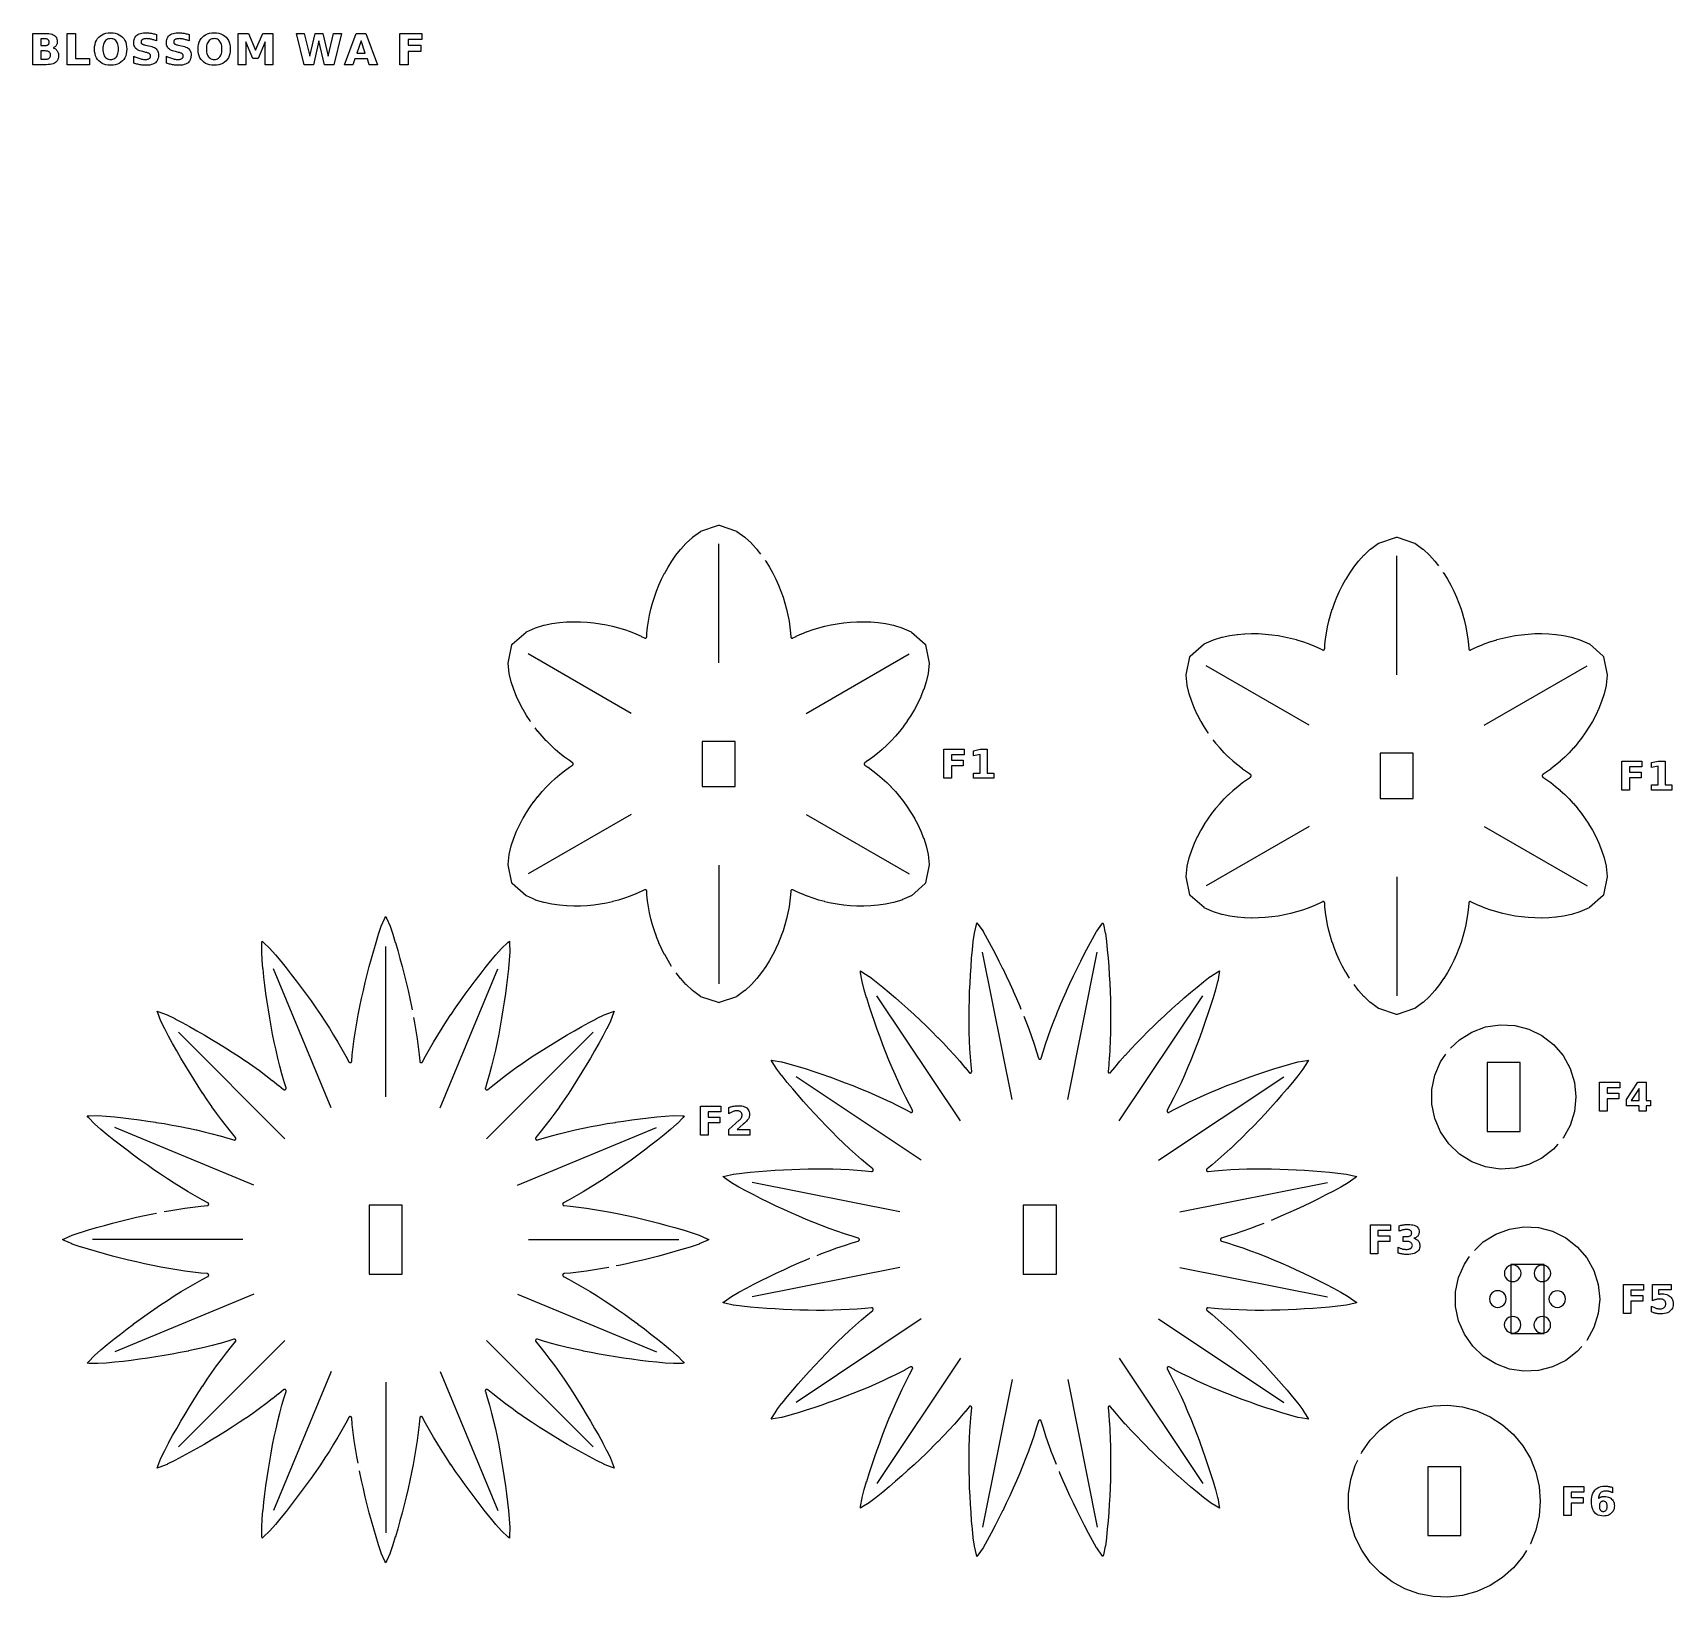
# Model space of a CAD drawing. Header units: millimetres. Extents: x 9 to 147, y 9 to 140.
import ezdxf

# ---------------------------------------------------------------- set-up
doc = ezdxf.new("R2010")
doc.units = ezdxf.units.MM
for name, color, linetype in [('CUT', 1, 'CONTINUOUS'), ('ENGRAVE', 5, 'CONTINUOUS'), ('SCORE', 7, 'CONTINUOUS')]:
    doc.layers.add(name, color=color, linetype=linetype)

msp = doc.modelspace()

# ---------------------------------------------------------------- linework, layer by layer
at = {"layer": 'CUT', "color": 1}
for points in [[(51.1822, 82.5628), (51.1504, 82.6072), (51.1471, 82.612), (50.8419, 83.0785), (50.8387, 83.0836), (50.5475, 83.5744), (50.5444, 83.58), (50.269, 84.0978), (50.2659, 84.104), (50.0086, 84.6529), (50.0055, 84.66), (49.7701, 85.2463), (49.767, 85.255), (49.5602, 85.8898), (49.5571, 85.901), (49.3919, 86.6061), (49.3891, 86.6226), (49.2984, 87.4572), (49.2975, 87.4718), (49.2997, 87.4863), (49.6053, 89.0114), (49.6123, 89.0388), (49.6325, 89.0586), (50.8005, 90.0858), (50.812, 90.0949), (50.8251, 90.1015), (51.5932, 90.4402), (51.6089, 90.446), (52.3021, 90.6555), (52.3134, 90.6584), (52.9665, 90.7967), (52.9756, 90.7983), (53.601, 90.8877), (53.6088, 90.8886), (54.2127, 90.9402), (54.2196, 90.9406), (54.8058, 90.9609), (54.8122, 90.961), (55.3828, 90.9543), (55.3889, 90.9541), (55.9455, 90.923), (55.9513, 90.9226), (56.495, 90.8691), (56.5007, 90.8685), (57.0322, 90.7939), (57.0378, 90.793), (57.5577, 90.6984), (57.5632, 90.6973), (58.072, 90.5834), (58.0774, 90.5821), (58.5753, 90.4494), (58.5806, 90.4479), (59.0679, 90.2967), (59.0731, 90.295), (59.5499, 90.1258), (59.5551, 90.1238), (60.0216, 89.9368), (60.0267, 89.9346), (60.4829, 89.7298), (60.488, 89.7274), (60.7646, 89.5895), (60.7776, 89.5838), (60.7893, 89.58), (60.8013, 89.5773), (60.8136, 89.5759), (60.8259, 89.5757), (60.8381, 89.5766), (60.8503, 89.5788), (60.8621, 89.5822), (60.8736, 89.5867), (60.8845, 89.5923), (60.8949, 89.599), (60.9045, 89.6067), (60.9133, 89.6152), (60.9213, 89.6246), (60.9283, 89.6348), (60.9342, 89.6456), (60.9391, 89.6569), (60.9428, 89.6686), (60.9454, 89.6806), (60.9469, 89.6947), (60.9658, 90.0033), (60.9663, 90.0089), (61.017, 90.5064), (61.0177, 90.5119), (61.0889, 91.0094), (61.0898, 91.0149), (61.1817, 91.5124), (61.1828, 91.5178), (61.2956, 92.0154), (61.2969, 92.0207), (61.4309, 92.5183), (61.4325, 92.5236), (61.5882, 93.0212), (61.59, 93.0265), (61.768, 93.5241), (61.77, 93.5293), (61.9713, 94.0269), (61.9735, 94.0321), (62.1991, 94.5298), (62.2016, 94.535), (62.453, 95.0326), (62.4559, 95.0379), (62.7354, 95.5355), (62.7386, 95.541), (63.0493, 96.0384), (63.0532, 96.0442), (63.3998, 96.5414), (63.4045, 96.5477), (63.7946, 97.0447), (63.8005, 97.0517), (64.2469, 97.5482), (64.255, 97.5565), (64.783, 98.0521), (64.7959, 98.0628), (65.4733, 98.5586), (65.4856, 98.5667), (65.4992, 98.5721), (66.9728, 99.07), (67, 99.0775), (67.0272, 99.07), (68.5008, 98.5721), (68.5144, 98.5667), (68.5267, 98.5586), (69.2041, 98.0628), (69.217, 98.0521), (69.745, 97.5565), (69.7531, 97.5482), (70.1995, 97.0517), (70.2054, 97.0447), (70.5194, 96.6447)], [(108.1822, 81.5628), (108.1504, 81.6072), (108.1471, 81.612), (107.8419, 82.0785), (107.8387, 82.0836), (107.5475, 82.5744), (107.5444, 82.58), (107.269, 83.0978), (107.2659, 83.104), (107.0086, 83.6529), (107.0055, 83.66), (106.7701, 84.2463), (106.767, 84.255), (106.5602, 84.8898), (106.5571, 84.901), (106.3919, 85.6061), (106.3891, 85.6226), (106.2984, 86.4572), (106.2975, 86.4718), (106.2997, 86.4863), (106.6053, 88.0114), (106.6123, 88.0388), (106.6325, 88.0586), (107.8005, 89.0858), (107.812, 89.0949), (107.8251, 89.1015), (108.5932, 89.4402), (108.6089, 89.446), (109.3021, 89.6555), (109.3134, 89.6584), (109.9665, 89.7967), (109.9756, 89.7983), (110.601, 89.8877), (110.6088, 89.8886), (111.2127, 89.9402), (111.2196, 89.9406), (111.8058, 89.9609), (111.8122, 89.961), (112.3828, 89.9543), (112.3889, 89.9541), (112.9455, 89.923), (112.9513, 89.9226), (113.495, 89.8691), (113.5007, 89.8685), (114.0322, 89.7939), (114.0378, 89.793), (114.5577, 89.6984), (114.5632, 89.6973), (115.072, 89.5834), (115.0774, 89.5821), (115.5753, 89.4494), (115.5806, 89.4479), (116.0679, 89.2967), (116.0731, 89.295), (116.5499, 89.1258), (116.5551, 89.1238), (117.0216, 88.9368), (117.0267, 88.9346), (117.4829, 88.7298), (117.488, 88.7274), (117.7646, 88.5895), (117.7776, 88.5838), (117.7893, 88.58), (117.8013, 88.5773), (117.8136, 88.5759), (117.8259, 88.5757), (117.8381, 88.5766), (117.8503, 88.5788), (117.8621, 88.5822), (117.8736, 88.5867), (117.8845, 88.5923), (117.8949, 88.599), (117.9045, 88.6067), (117.9133, 88.6152), (117.9213, 88.6246), (117.9283, 88.6348), (117.9342, 88.6456), (117.9391, 88.6569), (117.9428, 88.6686), (117.9454, 88.6806), (117.9469, 88.6947), (117.9658, 89.0033), (117.9663, 89.0089), (118.017, 89.5064), (118.0177, 89.5119), (118.0889, 90.0094), (118.0898, 90.0149), (118.1817, 90.5124), (118.1828, 90.5178), (118.2956, 91.0154), (118.2969, 91.0207), (118.4309, 91.5183), (118.4325, 91.5236), (118.5882, 92.0212), (118.59, 92.0265), (118.768, 92.5241), (118.77, 92.5293), (118.9713, 93.0269), (118.9735, 93.0321), (119.1991, 93.5298), (119.2016, 93.535), (119.453, 94.0326), (119.4559, 94.0379), (119.7354, 94.5355), (119.7386, 94.541), (120.0493, 95.0384), (120.0532, 95.0442), (120.3998, 95.5414), (120.4045, 95.5477), (120.7946, 96.0447), (120.8005, 96.0517), (121.2469, 96.5482), (121.255, 96.5565), (121.783, 97.0521), (121.7959, 97.0628), (122.4733, 97.5586), (122.4856, 97.5667), (122.4992, 97.5721), (123.9728, 98.07), (124, 98.0775), (124.0272, 98.07), (125.5008, 97.5721), (125.5144, 97.5667), (125.5267, 97.5586), (126.2041, 97.0628), (126.217, 97.0521), (126.745, 96.5565), (126.7531, 96.5482), (127.1995, 96.0517), (127.2054, 96.0447), (127.5194, 95.6447)], [(70.8969, 96.1158), (70.9468, 96.0442), (70.9507, 96.0384), (71.2614, 95.541), (71.2646, 95.5355), (71.5441, 95.0379), (71.547, 95.0326), (71.7984, 94.535), (71.8009, 94.5298), (72.0265, 94.0321), (72.0287, 94.0269), (72.23, 93.5293), (72.232, 93.5241), (72.41, 93.0265), (72.4118, 93.0212), (72.5675, 92.5236), (72.5691, 92.5183), (72.7031, 92.0207), (72.7044, 92.0154), (72.8172, 91.5178), (72.8183, 91.5124), (72.9102, 91.0149), (72.9111, 91.0094), (72.9823, 90.5119), (72.983, 90.5064), (73.0337, 90.0089), (73.0342, 90.0033), (73.0531, 89.6947), (73.0546, 89.6806), (73.0572, 89.6686), (73.0609, 89.6569), (73.0658, 89.6456), (73.0717, 89.6348), (73.0787, 89.6246), (73.0867, 89.6152), (73.0955, 89.6067), (73.1051, 89.599), (73.1155, 89.5923), (73.1264, 89.5867), (73.1379, 89.5822), (73.1497, 89.5788), (73.1619, 89.5766), (73.1741, 89.5757), (73.1864, 89.5759), (73.1987, 89.5773), (73.2107, 89.58), (73.2224, 89.5838), (73.2354, 89.5895), (73.512, 89.7274), (73.5171, 89.7298), (73.9733, 89.9346), (73.9784, 89.9368), (74.4449, 90.1238), (74.4501, 90.1258), (74.9269, 90.295), (74.9321, 90.2967), (75.4194, 90.4479), (75.4247, 90.4494), (75.9226, 90.5821), (75.928, 90.5834), (76.4368, 90.6973), (76.4423, 90.6984), (76.9622, 90.793), (76.9678, 90.7939), (77.4993, 90.8685), (77.505, 90.8691), (78.0487, 90.9226), (78.0545, 90.923), (78.6111, 90.9541), (78.6172, 90.9543), (79.1878, 90.961), (79.1942, 90.9609), (79.7804, 90.9406), (79.7873, 90.9402), (80.3912, 90.8886), (80.399, 90.8877), (81.0244, 90.7983), (81.0335, 90.7967), (81.6866, 90.6584), (81.6979, 90.6555), (82.3911, 90.446), (82.4068, 90.4402), (83.1749, 90.1015), (83.188, 90.0949), (83.1995, 90.0858), (84.3675, 89.0586), (84.3877, 89.0388), (84.3947, 89.0114), (84.7003, 87.4863), (84.7025, 87.4718), (84.7016, 87.4572), (84.6109, 86.6226), (84.6081, 86.6061), (84.4429, 85.901), (84.4398, 85.8898), (84.233, 85.255), (84.2299, 85.2463), (83.9945, 84.66), (83.9914, 84.6529), (83.7341, 84.104), (83.731, 84.0978), (83.4556, 83.58), (83.4525, 83.5744), (83.1613, 83.0836), (83.1581, 83.0785), (82.8529, 82.612), (82.8496, 82.6072), (82.5315, 82.163), (82.5281, 82.1585), (82.1977, 81.7354), (82.1942, 81.731), (81.8523, 81.328), (81.8486, 81.3239), (81.4955, 80.9402), (81.4917, 80.9362), (81.1278, 80.5713), (81.1238, 80.5675), (80.7493, 80.2211), (80.7452, 80.2174), (80.3603, 79.8891), (80.356, 79.8855), (79.9607, 79.5751), (79.9563, 79.5718), (79.5508, 79.2791), (79.5462, 79.2759), (79.2884, 79.1053), (79.277, 79.0969), (79.2679, 79.0886), (79.2596, 79.0795), (79.2522, 79.0697), (79.2458, 79.0591), (79.2406, 79.048), (79.2364, 79.0364), (79.2334, 79.0245), (79.2316, 79.0123), (79.231, 79), (79.2316, 78.9877), (79.2334, 78.9755), (79.2364, 78.9636), (79.2406, 78.952), (79.2458, 78.9409), (79.2522, 78.9303), (79.2596, 78.9205), (79.2679, 78.9114), (79.277, 78.9031), (79.2884, 78.8947), (79.5462, 78.7241), (79.5508, 78.7209), (79.9563, 78.4282), (79.9607, 78.4249), (80.356, 78.1145), (80.3603, 78.1109), (80.7452, 77.7826), (80.7493, 77.7789), (81.1238, 77.4325), (81.1278, 77.4287), (81.4917, 77.0638), (81.4955, 77.0598), (81.8486, 76.6761), (81.8523, 76.672), (82.1942, 76.269), (82.1977, 76.2646), (82.5281, 75.8415), (82.5315, 75.837), (82.8496, 75.3928), (82.8529, 75.388), (83.1581, 74.9215), (83.1613, 74.9164), (83.4525, 74.4256), (83.4556, 74.42), (83.731, 73.9022), (83.7341, 73.896), (83.9914, 73.3471), (83.9945, 73.34), (84.2299, 72.7537), (84.233, 72.745), (84.4398, 72.1102), (84.4429, 72.099), (84.6081, 71.3939), (84.6109, 71.3774), (84.7016, 70.5428), (84.7025, 70.5282), (84.7003, 70.5137), (84.3947, 68.9886), (84.3877, 68.9612), (84.3675, 68.9414), (83.1995, 67.9142), (83.188, 67.9051), (83.1749, 67.8985), (82.4068, 67.5598), (82.3911, 67.554), (81.6979, 67.3445), (81.6866, 67.3416), (81.0335, 67.2033), (81.0244, 67.2017), (80.399, 67.1123), (80.3912, 67.1114), (79.7873, 67.0598), (79.7804, 67.0594), (79.1942, 67.0391), (79.1878, 67.039), (78.6172, 67.0457), (78.6111, 67.0459), (78.0545, 67.077), (78.0487, 67.0774), (77.505, 67.1309), (77.4993, 67.1315), (76.9678, 67.2061), (76.9622, 67.207), (76.4423, 67.3016), (76.4368, 67.3027), (75.928, 67.4166), (75.9226, 67.4179), (75.4247, 67.5506), (75.4194, 67.5521), (74.9321, 67.7033), (74.9269, 67.705), (74.4501, 67.8742), (74.4449, 67.8762), (73.9784, 68.0632), (73.9733, 68.0654), (73.5171, 68.2702), (73.512, 68.2726), (73.2354, 68.4105), (73.2224, 68.4162), (73.2107, 68.42), (73.1987, 68.4227), (73.1864, 68.4241), (73.1741, 68.4243), (73.1619, 68.4234), (73.1497, 68.4212), (73.1379, 68.4178), (73.1264, 68.4133), (73.1155, 68.4077), (73.1051, 68.401), (73.0955, 68.3933), (73.0867, 68.3848), (73.0787, 68.3754), (73.0717, 68.3652), (73.0658, 68.3544), (73.0609, 68.3431), (73.0572, 68.3314), (73.0546, 68.3194), (73.0531, 68.3053), (73.0342, 67.9967), (73.0337, 67.9911), (72.983, 67.4936), (72.9823, 67.4881), (72.9111, 66.9906), (72.9102, 66.9851), (72.8183, 66.4876), (72.8172, 66.4822), (72.7044, 65.9846), (72.7031, 65.9793), (72.5691, 65.4817), (72.5675, 65.4764), (72.4118, 64.9788), (72.41, 64.9735), (72.232, 64.4759), (72.23, 64.4707), (72.0287, 63.9731), (72.0265, 63.9679), (71.8009, 63.4702), (71.7984, 63.465), (71.547, 62.9674), (71.5441, 62.9621), (71.2646, 62.4645), (71.2614, 62.459), (70.9507, 61.9616), (70.9468, 61.9558), (70.6002, 61.4586), (70.5955, 61.4523), (70.2054, 60.9553), (70.1995, 60.9483), (69.7531, 60.4518), (69.745, 60.4435), (69.217, 59.9479), (69.2041, 59.9372), (68.5267, 59.4414), (68.5144, 59.4333), (68.5008, 59.4279), (67.0272, 58.93), (67, 58.9225), (66.9728, 58.93), (65.4992, 59.4279), (65.4856, 59.4333), (65.4733, 59.4414), (64.7959, 59.9372), (64.783, 59.9479), (64.255, 60.4435), (64.2469, 60.4518), (63.8005, 60.9483), (63.7946, 60.9553), (63.4109, 61.4441)], [(127.8969, 95.1158), (127.9468, 95.0442), (127.9507, 95.0384), (128.2614, 94.541), (128.2646, 94.5355), (128.5441, 94.0379), (128.547, 94.0326), (128.7984, 93.535), (128.8009, 93.5298), (129.0265, 93.0321), (129.0287, 93.0269), (129.23, 92.5293), (129.232, 92.5241), (129.41, 92.0265), (129.4118, 92.0212), (129.5675, 91.5236), (129.5691, 91.5183), (129.7031, 91.0207), (129.7044, 91.0154), (129.8172, 90.5178), (129.8183, 90.5124), (129.9102, 90.0149), (129.9111, 90.0094), (129.9823, 89.5119), (129.983, 89.5064), (130.0337, 89.0089), (130.0342, 89.0033), (130.0531, 88.6947), (130.0546, 88.6806), (130.0572, 88.6686), (130.0609, 88.6569), (130.0658, 88.6456), (130.0717, 88.6348), (130.0787, 88.6246), (130.0867, 88.6152), (130.0955, 88.6067), (130.1051, 88.599), (130.1155, 88.5923), (130.1264, 88.5867), (130.1379, 88.5822), (130.1497, 88.5788), (130.1619, 88.5766), (130.1741, 88.5757), (130.1864, 88.5759), (130.1987, 88.5773), (130.2107, 88.58), (130.2224, 88.5838), (130.2354, 88.5895), (130.512, 88.7274), (130.5171, 88.7298), (130.9733, 88.9346), (130.9784, 88.9368), (131.4449, 89.1238), (131.4501, 89.1258), (131.9269, 89.295), (131.9321, 89.2967), (132.4194, 89.4479), (132.4247, 89.4494), (132.9226, 89.5821), (132.928, 89.5834), (133.4368, 89.6973), (133.4423, 89.6984), (133.9622, 89.793), (133.9678, 89.7939), (134.4993, 89.8685), (134.505, 89.8691), (135.0487, 89.9226), (135.0545, 89.923), (135.6111, 89.9541), (135.6172, 89.9543), (136.1878, 89.961), (136.1942, 89.9609), (136.7804, 89.9406), (136.7873, 89.9402), (137.3912, 89.8886), (137.399, 89.8877), (138.0244, 89.7983), (138.0335, 89.7967), (138.6866, 89.6584), (138.6979, 89.6555), (139.3911, 89.446), (139.4068, 89.4402), (140.1749, 89.1015), (140.188, 89.0949), (140.1995, 89.0858), (141.3675, 88.0586), (141.3877, 88.0388), (141.3947, 88.0114), (141.7003, 86.4863), (141.7025, 86.4718), (141.7016, 86.4572), (141.6109, 85.6226), (141.6081, 85.6061), (141.4429, 84.901), (141.4398, 84.8898), (141.233, 84.255), (141.2299, 84.2463), (140.9945, 83.66), (140.9914, 83.6529), (140.7341, 83.104), (140.731, 83.0978), (140.4556, 82.58), (140.4525, 82.5744), (140.1613, 82.0836), (140.1581, 82.0785), (139.8529, 81.612), (139.8496, 81.6072), (139.5315, 81.163), (139.5281, 81.1585), (139.1977, 80.7354), (139.1942, 80.731), (138.8523, 80.328), (138.8486, 80.3239), (138.4955, 79.9402), (138.4917, 79.9362), (138.1278, 79.5713), (138.1238, 79.5675), (137.7493, 79.2211), (137.7452, 79.2174), (137.3603, 78.8891), (137.356, 78.8855), (136.9607, 78.5751), (136.9563, 78.5718), (136.5508, 78.2791), (136.5462, 78.2759), (136.2884, 78.1053), (136.277, 78.0969), (136.2679, 78.0886), (136.2596, 78.0795), (136.2522, 78.0697), (136.2458, 78.0591), (136.2406, 78.048), (136.2364, 78.0364), (136.2334, 78.0245), (136.2316, 78.0123), (136.231, 78), (136.2316, 77.9877), (136.2334, 77.9755), (136.2364, 77.9636), (136.2406, 77.952), (136.2458, 77.9409), (136.2522, 77.9303), (136.2596, 77.9205), (136.2679, 77.9114), (136.277, 77.9031), (136.2884, 77.8947), (136.5462, 77.7241), (136.5508, 77.7209), (136.9563, 77.4282), (136.9607, 77.4249), (137.356, 77.1145), (137.3603, 77.1109), (137.7452, 76.7826), (137.7493, 76.7789), (138.1238, 76.4325), (138.1278, 76.4287), (138.4917, 76.0638), (138.4955, 76.0598), (138.8486, 75.6761), (138.8523, 75.672), (139.1942, 75.269), (139.1977, 75.2646), (139.5281, 74.8415), (139.5315, 74.837), (139.8496, 74.3928), (139.8529, 74.388), (140.1581, 73.9215), (140.1613, 73.9164), (140.4525, 73.4256), (140.4556, 73.42), (140.731, 72.9022), (140.7341, 72.896), (140.9914, 72.3471), (140.9945, 72.34), (141.2299, 71.7537), (141.233, 71.745), (141.4398, 71.1102), (141.4429, 71.099), (141.6081, 70.3939), (141.6109, 70.3774), (141.7016, 69.5428), (141.7025, 69.5282), (141.7003, 69.5137), (141.3947, 67.9886), (141.3877, 67.9612), (141.3675, 67.9414), (140.1995, 66.9142), (140.188, 66.9051), (140.1749, 66.8985), (139.4068, 66.5598), (139.3911, 66.554), (138.6979, 66.3445), (138.6866, 66.3416), (138.0335, 66.2033), (138.0244, 66.2017), (137.399, 66.1123), (137.3912, 66.1114), (136.7873, 66.0598), (136.7804, 66.0594), (136.1942, 66.0391), (136.1878, 66.039), (135.6172, 66.0457), (135.6111, 66.0459), (135.0545, 66.077), (135.0487, 66.0774), (134.505, 66.1309), (134.4993, 66.1315), (133.9678, 66.2061), (133.9622, 66.207), (133.4423, 66.3016), (133.4368, 66.3027), (132.928, 66.4166), (132.9226, 66.4179), (132.4247, 66.5506), (132.4194, 66.5521), (131.9321, 66.7033), (131.9269, 66.705), (131.4501, 66.8742), (131.4449, 66.8762), (130.9784, 67.0632), (130.9733, 67.0654), (130.5171, 67.2702), (130.512, 67.2726), (130.2354, 67.4105), (130.2224, 67.4162), (130.2107, 67.42), (130.1987, 67.4227), (130.1864, 67.4241), (130.1741, 67.4243), (130.1619, 67.4234), (130.1497, 67.4212), (130.1379, 67.4178), (130.1264, 67.4133), (130.1155, 67.4077), (130.1051, 67.401), (130.0955, 67.3933), (130.0867, 67.3848), (130.0787, 67.3754), (130.0717, 67.3652), (130.0658, 67.3544), (130.0609, 67.3431), (130.0572, 67.3314), (130.0546, 67.3194), (130.0531, 67.3053), (130.0342, 66.9967), (130.0337, 66.9911), (129.983, 66.4936), (129.9823, 66.4881), (129.9111, 65.9906), (129.9102, 65.9851), (129.8183, 65.4876), (129.8172, 65.4822), (129.7044, 64.9846), (129.7031, 64.9793), (129.5691, 64.4817), (129.5675, 64.4764), (129.4118, 63.9788), (129.41, 63.9735), (129.232, 63.4759), (129.23, 63.4707), (129.0287, 62.9731), (129.0265, 62.9679), (128.8009, 62.4702), (128.7984, 62.465), (128.547, 61.9674), (128.5441, 61.9621), (128.2646, 61.4645), (128.2614, 61.459), (127.9507, 60.9616), (127.9468, 60.9558), (127.6002, 60.4586), (127.5955, 60.4523), (127.2054, 59.9553), (127.1995, 59.9483), (126.7531, 59.4518), (126.745, 59.4435), (126.217, 58.9479), (126.2041, 58.9372), (125.5267, 58.4414), (125.5144, 58.4333), (125.5008, 58.4279), (124.0272, 57.93), (124, 57.9225), (123.9728, 57.93), (122.4992, 58.4279), (122.4856, 58.4333), (122.4733, 58.4414), (121.7959, 58.9372), (121.783, 58.9479), (121.255, 59.4435), (121.2469, 59.4518), (120.8005, 59.9483), (120.7946, 59.9553), (120.4109, 60.4441)], [(63.0394, 61.9775), (62.7386, 62.459), (62.7354, 62.4645), (62.4559, 62.9621), (62.453, 62.9674), (62.2016, 63.465), (62.1991, 63.4702), (61.9735, 63.9679), (61.9713, 63.9731), (61.77, 64.4707), (61.768, 64.4759), (61.59, 64.9735), (61.5882, 64.9788), (61.4325, 65.4764), (61.4309, 65.4817), (61.2969, 65.9793), (61.2956, 65.9846), (61.1828, 66.4822), (61.1817, 66.4876), (61.0898, 66.9851), (61.0889, 66.9906), (61.0177, 67.4881), (61.017, 67.4936), (60.9663, 67.9911), (60.9658, 67.9967), (60.9469, 68.3053), (60.9454, 68.3194), (60.9428, 68.3314), (60.9391, 68.3431), (60.9342, 68.3544), (60.9283, 68.3652), (60.9213, 68.3754), (60.9133, 68.3848), (60.9045, 68.3933), (60.8949, 68.401), (60.8845, 68.4077), (60.8736, 68.4133), (60.8621, 68.4178), (60.8503, 68.4212), (60.8381, 68.4234), (60.8259, 68.4243), (60.8136, 68.4241), (60.8013, 68.4227), (60.7893, 68.42), (60.7776, 68.4162), (60.7646, 68.4105), (60.488, 68.2726), (60.4829, 68.2702), (60.0267, 68.0654), (60.0216, 68.0632), (59.5551, 67.8762), (59.5499, 67.8742), (59.0731, 67.705), (59.0679, 67.7033), (58.5806, 67.5521), (58.5753, 67.5506), (58.0774, 67.4179), (58.072, 67.4166), (57.5632, 67.3027), (57.5577, 67.3016), (57.0378, 67.207), (57.0322, 67.2061), (56.5007, 67.1315), (56.495, 67.1309), (55.9513, 67.0774), (55.9455, 67.077), (55.3889, 67.0459), (55.3828, 67.0457), (54.8122, 67.039), (54.8058, 67.0391), (54.2196, 67.0594), (54.2127, 67.0598), (53.6088, 67.1114), (53.601, 67.1123), (52.9756, 67.2017), (52.9665, 67.2033), (52.3134, 67.3416), (52.3021, 67.3445), (51.6089, 67.554), (51.5932, 67.5598), (50.8251, 67.8985), (50.812, 67.9051), (50.8005, 67.9142), (49.6325, 68.9414), (49.6123, 68.9612), (49.6053, 68.9886), (49.2997, 70.5137), (49.2975, 70.5282), (49.2984, 70.5428), (49.3891, 71.3774), (49.3919, 71.3939), (49.5571, 72.099), (49.5602, 72.1102), (49.767, 72.745), (49.7701, 72.7537), (50.0055, 73.34), (50.0086, 73.3471), (50.2659, 73.896), (50.269, 73.9022), (50.5444, 74.42), (50.5475, 74.4256), (50.8387, 74.9164), (50.8419, 74.9215), (51.1471, 75.388), (51.1504, 75.3928), (51.4685, 75.837), (51.4719, 75.8415), (51.8023, 76.2646), (51.8058, 76.269), (52.1477, 76.672), (52.1514, 76.6761), (52.5045, 77.0598), (52.5083, 77.0638), (52.8722, 77.4287), (52.8762, 77.4325), (53.2507, 77.7789), (53.2548, 77.7826), (53.6397, 78.1109), (53.644, 78.1145), (54.0393, 78.4249), (54.0437, 78.4282), (54.4492, 78.7209), (54.4538, 78.7241), (54.7116, 78.8947), (54.723, 78.9031), (54.7321, 78.9114), (54.7404, 78.9205), (54.7478, 78.9303), (54.7542, 78.9409), (54.7594, 78.952), (54.7636, 78.9636), (54.7666, 78.9755), (54.7684, 78.9877), (54.769, 79), (54.7684, 79.0123), (54.7666, 79.0245), (54.7636, 79.0364), (54.7594, 79.048), (54.7542, 79.0591), (54.7478, 79.0697), (54.7404, 79.0795), (54.7321, 79.0886), (54.723, 79.0969), (54.7116, 79.1053), (54.4538, 79.2759), (54.4492, 79.2791), (54.0437, 79.5718), (54.0393, 79.5751), (53.644, 79.8855), (53.6397, 79.8891), (53.2548, 80.2174), (53.2507, 80.2211), (52.8762, 80.5675), (52.8722, 80.5713), (52.5083, 80.9362), (52.5045, 80.9402), (52.1514, 81.3239), (52.1477, 81.328), (51.8058, 81.731), (51.8023, 81.7354), (51.5658, 82.0382)], [(120.0394, 60.9775), (119.7386, 61.459), (119.7354, 61.4645), (119.4559, 61.9621), (119.453, 61.9674), (119.2016, 62.465), (119.1991, 62.4702), (118.9735, 62.9679), (118.9713, 62.9731), (118.77, 63.4707), (118.768, 63.4759), (118.59, 63.9735), (118.5882, 63.9788), (118.4325, 64.4764), (118.4309, 64.4817), (118.2969, 64.9793), (118.2956, 64.9846), (118.1828, 65.4822), (118.1817, 65.4876), (118.0898, 65.9851), (118.0889, 65.9906), (118.0177, 66.4881), (118.017, 66.4936), (117.9663, 66.9911), (117.9658, 66.9967), (117.9469, 67.3053), (117.9454, 67.3194), (117.9428, 67.3314), (117.9391, 67.3431), (117.9342, 67.3544), (117.9283, 67.3652), (117.9213, 67.3754), (117.9133, 67.3848), (117.9045, 67.3933), (117.8949, 67.401), (117.8845, 67.4077), (117.8736, 67.4133), (117.8621, 67.4178), (117.8503, 67.4212), (117.8381, 67.4234), (117.8259, 67.4243), (117.8136, 67.4241), (117.8013, 67.4227), (117.7893, 67.42), (117.7776, 67.4162), (117.7646, 67.4105), (117.488, 67.2726), (117.4829, 67.2702), (117.0267, 67.0654), (117.0216, 67.0632), (116.5551, 66.8762), (116.5499, 66.8742), (116.0731, 66.705), (116.0679, 66.7033), (115.5806, 66.5521), (115.5753, 66.5506), (115.0774, 66.4179), (115.072, 66.4166), (114.5632, 66.3027), (114.5577, 66.3016), (114.0378, 66.207), (114.0322, 66.2061), (113.5007, 66.1315), (113.495, 66.1309), (112.9513, 66.0774), (112.9455, 66.077), (112.3889, 66.0459), (112.3828, 66.0457), (111.8122, 66.039), (111.8058, 66.0391), (111.2196, 66.0594), (111.2127, 66.0598), (110.6088, 66.1114), (110.601, 66.1123), (109.9756, 66.2017), (109.9665, 66.2033), (109.3134, 66.3416), (109.3021, 66.3445), (108.6089, 66.554), (108.5932, 66.5598), (107.8251, 66.8985), (107.812, 66.9051), (107.8005, 66.9142), (106.6325, 67.9414), (106.6123, 67.9612), (106.6053, 67.9886), (106.2997, 69.5137), (106.2975, 69.5282), (106.2984, 69.5428), (106.3891, 70.3774), (106.3919, 70.3939), (106.5571, 71.099), (106.5602, 71.1102), (106.767, 71.745), (106.7701, 71.7537), (107.0055, 72.34), (107.0086, 72.3471), (107.2659, 72.896), (107.269, 72.9022), (107.5444, 73.42), (107.5475, 73.4256), (107.8387, 73.9164), (107.8419, 73.9215), (108.1471, 74.388), (108.1504, 74.3928), (108.4685, 74.837), (108.4719, 74.8415), (108.8023, 75.2646), (108.8058, 75.269), (109.1477, 75.672), (109.1514, 75.6761), (109.5045, 76.0598), (109.5083, 76.0638), (109.8722, 76.4287), (109.8762, 76.4325), (110.2507, 76.7789), (110.2548, 76.7826), (110.6397, 77.1109), (110.644, 77.1145), (111.0393, 77.4249), (111.0437, 77.4282), (111.4492, 77.7209), (111.4538, 77.7241), (111.7116, 77.8947), (111.723, 77.9031), (111.7321, 77.9114), (111.7404, 77.9205), (111.7478, 77.9303), (111.7542, 77.9409), (111.7594, 77.952), (111.7636, 77.9636), (111.7666, 77.9755), (111.7684, 77.9877), (111.769, 78), (111.7684, 78.0123), (111.7666, 78.0245), (111.7636, 78.0364), (111.7594, 78.048), (111.7542, 78.0591), (111.7478, 78.0697), (111.7404, 78.0795), (111.7321, 78.0886), (111.723, 78.0969), (111.7116, 78.1053), (111.4538, 78.2759), (111.4492, 78.2791), (111.0437, 78.5718), (111.0393, 78.5751), (110.644, 78.8855), (110.6397, 78.8891), (110.2548, 79.2174), (110.2507, 79.2211), (109.8762, 79.5675), (109.8722, 79.5713), (109.5083, 79.9362), (109.5045, 79.9402), (109.1514, 80.3239), (109.1477, 80.328), (108.8058, 80.731), (108.8023, 80.7354), (108.5658, 81.0382)], [(20.3754, 41.3567), (20.7611, 41.4268), (20.7632, 41.4271), (21.4372, 41.5392), (21.4394, 41.5396), (22.1134, 41.6406), (22.1156, 41.641), (22.7896, 41.7305), (22.792, 41.7308), (23.4659, 41.8081), (23.4684, 41.8084), (24.0059, 41.8599), (24.0199, 41.8619), (24.0318, 41.8649), (24.0434, 41.869), (24.0545, 41.8742), (24.0651, 41.8805), (24.0749, 41.8878), (24.0841, 41.8961), (24.0923, 41.9052), (24.0996, 41.915), (24.106, 41.9256), (24.1112, 41.9367), (24.1154, 41.9482), (24.1183, 41.9601), (24.1201, 41.9723), (24.1207, 41.9846), (24.1201, 41.9968), (24.1183, 42.009), (24.1153, 42.0209), (24.1112, 42.0325), (24.1059, 42.0435), (24.0996, 42.0541), (24.0922, 42.0639), (24.084, 42.073), (24.0749, 42.0812), (24.065, 42.0885), (24.0528, 42.0958), (23.576, 42.3491), (23.5737, 42.3503), (22.9807, 42.6796), (22.9786, 42.6808), (22.3902, 43.0214), (22.3882, 43.0226), (21.8042, 43.3739), (21.8024, 43.3751), (21.2225, 43.7366), (21.2208, 43.7377), (20.6449, 44.1088), (20.6433, 44.1099), (20.0711, 44.4901), (20.0696, 44.4911), (19.5008, 44.8799), (19.4994, 44.8809), (18.934, 45.2777), (18.9327, 45.2786), (18.3703, 45.683), (18.3691, 45.6838), (17.8096, 46.0954), (17.8085, 46.0962), (17.2519, 46.5147), (17.2508, 46.5156), (16.697, 46.9409), (16.6959, 46.9418), (16.1451, 47.3743), (16.1438, 47.3753), (15.5966, 47.8159), (15.5949, 47.8173), (15.0525, 48.2683), (15.0498, 48.2706), (14.5165, 48.7378), (14.5073, 48.7466), (14.0029, 49.2787), (13.9019, 49.396), (14.0562, 49.4075), (14.7891, 49.4271), (14.8019, 49.4268), (15.5093, 49.38), (15.5129, 49.3798), (16.2153, 49.3151), (16.2175, 49.3149), (16.916, 49.2395), (16.9176, 49.2393), (17.6129, 49.1557), (17.6143, 49.1555), (18.3067, 49.0647), (18.3081, 49.0645), (18.9975, 48.9669), (18.999, 48.9666), (19.6856, 48.8621), (19.687, 48.8618), (20.3706, 48.7501), (20.3722, 48.7499), (21.0526, 48.6306), (21.0543, 48.6303), (21.7313, 48.503), (21.7331, 48.5027), (22.4066, 48.3669), (22.4085, 48.3665), (23.0782, 48.2217), (23.0802, 48.2213), (23.7458, 48.0669), (23.7479, 48.0664), (24.4093, 47.9019), (24.4115, 47.9013), (25.0684, 47.7261), (25.0708, 47.7254), (25.7229, 47.539), (25.7254, 47.5383), (26.2417, 47.3802), (26.2554, 47.3767), (26.2676, 47.3749), (26.2798, 47.3743), (26.2921, 47.3748), (26.3043, 47.3766), (26.3162, 47.3796), (26.3277, 47.3837), (26.3389, 47.389), (26.3494, 47.3953), (26.3593, 47.4026), (26.3684, 47.4108), (26.3766, 47.4199), (26.3839, 47.4298), (26.3903, 47.4403), (26.3955, 47.4514), (26.3996, 47.463), (26.4026, 47.4749), (26.4044, 47.4871), (26.405, 47.4993), (26.4044, 47.5116), (26.4026, 47.5237), (26.3995, 47.5357), (26.3954, 47.5472), (26.3901, 47.5583), (26.3838, 47.5688), (26.3753, 47.5801), (26.0317, 47.9967), (26.0301, 47.9987), (25.6083, 48.5298), (25.6068, 48.5318), (25.1935, 49.0716), (25.1921, 49.0734), (24.787, 49.6215), (24.7857, 49.6233), (24.3884, 50.1792), (24.3872, 50.1808), (23.9971, 50.7441), (23.9961, 50.7457), (23.6129, 51.316), (23.6119, 51.3175), (23.2352, 51.8943), (23.2343, 51.8957), (22.8638, 52.4787), (22.8629, 52.4801), (22.4981, 53.0689), (22.4973, 53.0702), (22.138, 53.6645), (22.1372, 53.6657), (21.7831, 54.2653), (21.7824, 54.2666), (21.4336, 54.8714), (21.4329, 54.8727), (21.0896, 55.483), (21.0887, 55.4845), (20.7518, 56.1009), (20.7508, 56.1029), (20.4222, 56.7271), (20.4206, 56.7303), (20.1066, 57.366), (20.1015, 57.3776), (19.8392, 58.0622), (19.7908, 58.2092), (19.9378, 58.1608), (20.6224, 57.8985), (20.634, 57.8934), (21.2697, 57.5794), (21.2729, 57.5778), (21.8971, 57.2492), (21.8991, 57.2482), (22.5155, 56.9113), (22.517, 56.9104), (23.1273, 56.5671), (23.1286, 56.5664), (23.7334, 56.2176), (23.7347, 56.2169), (24.3343, 55.8628), (24.3355, 55.862), (24.9298, 55.5027), (24.9311, 55.5019), (25.5199, 55.1371), (25.5213, 55.1362), (26.1043, 54.7657), (26.1057, 54.7648), (26.6825, 54.3881), (26.684, 54.3871), (27.2543, 54.0039), (27.2559, 54.0029), (27.8192, 53.6128), (27.8208, 53.6116), (28.3767, 53.2143), (28.3785, 53.213), (28.9266, 52.8079), (28.9284, 52.8065), (29.4682, 52.3932), (29.4702, 52.3917), (30.0013, 51.9699), (30.0033, 51.9683), (30.4199, 51.6247), (30.4312, 51.6162), (30.4417, 51.6099), (30.4528, 51.6046), (30.4643, 51.6005), (30.4763, 51.5974), (30.4884, 51.5956), (30.5007, 51.595), (30.5129, 51.5956), (30.5251, 51.5974), (30.537, 51.6004), (30.5486, 51.6045), (30.5597, 51.6097), (30.5702, 51.6161), (30.5801, 51.6234), (30.5892, 51.6316), (30.5974, 51.6407), (30.6047, 51.6506), (30.611, 51.6611), (30.6163, 51.6723), (30.6204, 51.6838), (30.6234, 51.6957), (30.6252, 51.7079), (30.6257, 51.7202), (30.6251, 51.7324), (30.6233, 51.7446), (30.6198, 51.7583), (30.4617, 52.2746), (30.461, 52.2771), (30.2746, 52.9292), (30.2739, 52.9316), (30.0987, 53.5885), (30.0981, 53.5907), (29.9336, 54.2521), (29.9331, 54.2542), (29.7787, 54.9198), (29.7783, 54.9218), (29.6335, 55.5915), (29.6331, 55.5934), (29.4973, 56.2669), (29.497, 56.2687), (29.3697, 56.9457), (29.3694, 56.9474), (29.2501, 57.6278), (29.2499, 57.6294), (29.1382, 58.313), (29.1379, 58.3144), (29.0334, 59.001), (29.0331, 59.0025), (28.9355, 59.6919), (28.9353, 59.6933), (28.8445, 60.3857), (28.8443, 60.3871), (28.7607, 61.0824), (28.7605, 61.084), (28.6851, 61.7825), (28.6849, 61.7847), (28.6202, 62.4871), (28.62, 62.4907), (28.5732, 63.1981), (28.5729, 63.2109), (28.5925, 63.9438), (28.604, 64.0981), (28.7213, 63.9971), (29.2534, 63.4927), (29.2622, 63.4835), (29.7294, 62.9502), (29.7317, 62.9475), (30.1827, 62.4051), (30.1841, 62.4034), (30.6247, 61.8562), (30.6257, 61.8549), (31.0582, 61.3041), (31.0591, 61.303), (31.4844, 60.7492), (31.4853, 60.7481), (31.9038, 60.1915), (31.9046, 60.1904), (32.3162, 59.6309), (32.317, 59.6297), (32.7214, 59.0673), (32.7223, 59.066), (33.1191, 58.5006), (33.1201, 58.4992), (33.5089, 57.9304), (33.5099, 57.9289), (33.8901, 57.3567), (33.8912, 57.3551), (34.2623, 56.7792), (34.2634, 56.7775), (34.6249, 56.1976), (34.6261, 56.1958), (34.9774, 55.6118), (34.9786, 55.6098), (35.3192, 55.0214), (35.3204, 55.0193), (35.6497, 54.4263), (35.6509, 54.424), (35.9042, 53.9472), (35.9115, 53.935), (35.9188, 53.9251), (35.927, 53.916), (35.9361, 53.9078), (35.9459, 53.9004), (35.9565, 53.8941), (35.9675, 53.8888), (35.9791, 53.8847), (35.991, 53.8817), (36.0032, 53.8799), (36.0154, 53.8793), (36.0277, 53.8799), (36.0399, 53.8817), (36.0518, 53.8846), (36.0633, 53.8888), (36.0744, 53.894), (36.085, 53.9004), (36.0948, 53.9077), (36.1039, 53.9159), (36.1122, 53.9251), (36.1195, 53.9349), (36.1258, 53.9455), (36.131, 53.9566), (36.1351, 53.9682), (36.1381, 53.9801), (36.1401, 53.9941), (36.1916, 54.5316), (36.1919, 54.5341), (36.2692, 55.208), (36.2695, 55.2104), (36.359, 55.8844), (36.3594, 55.8866), (36.4604, 56.5606), (36.4608, 56.5628), (36.5729, 57.2368), (36.5732, 57.2389), (36.6957, 57.913), (36.6961, 57.9149), (36.8284, 58.589), (36.8288, 58.5908), (36.9703, 59.265), (36.9707, 59.2667), (37.1209, 59.941), (37.1212, 59.9425), (37.2796, 60.6168), (37.2799, 60.6183), (37.4461, 61.2926), (37.4464, 61.294), (37.6201, 61.9684), (37.6204, 61.9698), (37.8015, 62.6441), (37.8019, 62.6455), (37.9907, 63.3199), (37.9911, 63.3215), (38.1888, 63.9956), (38.1894, 63.9977), (38.3985, 64.6715), (38.3996, 64.6748), (38.6271, 65.3463), (38.6317, 65.3582), (38.9303, 66.0278), (39, 66.166), (39.0697, 66.0278), (39.3683, 65.3582), (39.3729, 65.3463), (39.6004, 64.6748), (39.6015, 64.6715), (39.8106, 63.9977), (39.8112, 63.9956), (40.0089, 63.3215), (40.0093, 63.3199), (40.1981, 62.6455), (40.1985, 62.6441), (40.3796, 61.9698), (40.3799, 61.9684), (40.5536, 61.294), (40.5539, 61.2926), (40.7201, 60.6183), (40.7204, 60.6168), (40.8788, 59.9425), (40.8791, 59.941), (41.0293, 59.2667), (41.0297, 59.265), (41.1712, 58.5908), (41.1716, 58.589), (41.2235, 58.3244)], [(75.2735, 37.6779), (75.6381, 37.8219), (75.6401, 37.8226), (76.2793, 38.0641), (76.2813, 38.0648), (76.9227, 38.2955), (76.9248, 38.2963), (77.5684, 38.5155), (77.5707, 38.5163), (78.2165, 38.7236), (78.219, 38.7243), (78.7361, 38.8798), (78.7494, 38.8845), (78.7605, 38.8897), (78.7711, 38.896), (78.781, 38.9033), (78.7901, 38.9115), (78.7983, 38.9206), (78.8057, 38.9305), (78.812, 38.941), (78.8172, 38.9521), (78.8214, 38.9637), (78.8244, 38.9756), (78.8262, 38.9877), (78.8268, 39), (78.8262, 39.0123), (78.8244, 39.0244), (78.8214, 39.0363), (78.8172, 39.0479), (78.812, 39.059), (78.8057, 39.0695), (78.7983, 39.0794), (78.7901, 39.0885), (78.781, 39.0967), (78.7711, 39.104), (78.7605, 39.1103), (78.7494, 39.1155), (78.7361, 39.1202), (78.219, 39.2757), (78.2165, 39.2764), (77.5707, 39.4837), (77.5684, 39.4845), (76.9248, 39.7037), (76.9227, 39.7045), (76.2813, 39.9352), (76.2793, 39.9359), (75.6401, 40.1774), (75.6381, 40.1781), (75.0009, 40.4298), (74.9991, 40.4305), (74.3637, 40.6918), (74.362, 40.6925), (73.7284, 40.9628), (73.7268, 40.9635), (73.0948, 41.2423), (73.0934, 41.243), (72.4629, 41.5299), (72.4616, 41.5305), (71.8326, 41.825), (71.8313, 41.8256), (71.2037, 42.1275), (71.2025, 42.1281), (70.5764, 42.4372), (70.5751, 42.4379), (69.9505, 42.7546), (69.949, 42.7554), (69.3264, 43.0807), (69.3245, 43.0818), (68.7045, 43.4183), (68.7014, 43.42), (68.0872, 43.7742), (68.0764, 43.781), (67.4779, 44.2045), (67.356, 44.2998), (67.5051, 44.3412), (68.2201, 44.5034), (68.2327, 44.5057), (68.9356, 44.5978), (68.9392, 44.5982), (69.6408, 44.6719), (69.6429, 44.6721), (70.3427, 44.7344), (70.3444, 44.7345), (71.0425, 44.7881), (71.044, 44.7882), (71.7407, 44.8342), (71.7422, 44.8343), (72.4374, 44.8731), (72.4389, 44.8731), (73.1327, 44.9045), (73.1342, 44.9046), (73.8264, 44.9284), (73.828, 44.9284), (74.5186, 44.9442), (74.5203, 44.9442), (75.2092, 44.9515), (75.211, 44.9515), (75.898, 44.9497), (75.9, 44.9497), (76.585, 44.9384), (76.5871, 44.9383), (77.27, 44.9168), (77.2722, 44.9167), (77.953, 44.8843), (77.9553, 44.8842), (78.6337, 44.8405), (78.6362, 44.8403), (79.3122, 44.7847), (79.3147, 44.7845), (79.852, 44.7302), (79.8661, 44.7294), (79.8784, 44.73), (79.8905, 44.7318), (79.9024, 44.7347), (79.914, 44.7389), (79.9251, 44.7441), (79.9357, 44.7504), (79.9455, 44.7577), (79.9546, 44.7659), (79.9629, 44.775), (79.9702, 44.7849), (79.9765, 44.7954), (79.9818, 44.8065), (79.9859, 44.8181), (79.9889, 44.83), (79.9907, 44.8422), (79.9913, 44.8544), (79.9907, 44.8667), (79.9889, 44.8788), (79.9859, 44.8908), (79.9817, 44.9023), (79.9764, 44.9134), (79.9701, 44.9239), (79.9628, 44.9338), (79.9545, 44.9429), (79.944, 44.9523), (79.5257, 45.2938), (79.5237, 45.2954), (79.0064, 45.7341), (79.0046, 45.7357), (78.4939, 46.1846), (78.4922, 46.1861), (77.988, 46.6446), (77.9864, 46.6461), (77.4882, 47.1138), (77.4867, 47.1152), (76.9943, 47.5916), (76.9929, 47.5929), (76.5058, 48.0775), (76.5046, 48.0788), (76.0226, 48.571), (76.0214, 48.5722), (75.5442, 49.0717), (75.5432, 49.0729), (75.0705, 49.5792), (75.0695, 49.5803), (74.6011, 50.0931), (74.6001, 50.0942), (74.1358, 50.6132), (74.1349, 50.6142), (73.6748, 51.1394), (73.6738, 51.1405), (73.218, 51.6722), (73.2169, 51.6734), (72.7662, 52.2123), (72.7648, 52.214), (72.3208, 52.7622), (72.3186, 52.7649), (71.8867, 53.3272), (71.8794, 53.3376), (71.4885, 53.9579), (71.4123, 54.0926), (71.5659, 54.0738), (72.2886, 53.95), (72.301, 53.9473), (72.9857, 53.7634), (72.9891, 53.7624), (73.6655, 53.562), (73.6676, 53.5614), (74.3379, 53.3511), (74.3395, 53.3506), (75.0051, 53.133), (75.0065, 53.1325), (75.6678, 52.9084), (75.6691, 52.9079), (76.3263, 52.6776), (76.3277, 52.6771), (76.9807, 52.4406), (76.9821, 52.4401), (77.6307, 52.1972), (77.6322, 52.1966), (78.2763, 51.9469), (78.2779, 51.9463), (78.9171, 51.6894), (78.9188, 51.6887), (79.5528, 51.4242), (79.5546, 51.4234), (80.1832, 51.1508), (80.1851, 51.1499), (80.8078, 50.8686), (80.8098, 50.8677), (81.4263, 50.5773), (81.4284, 50.5763), (82.0385, 50.2763), (82.0407, 50.2752), (82.6439, 49.9652), (82.6462, 49.964), (83.1218, 49.7082), (83.1345, 49.7021), (83.1461, 49.6979), (83.158, 49.6949), (83.1701, 49.6931), (83.1824, 49.6925), (83.1947, 49.6931), (83.2068, 49.6949), (83.2187, 49.6978), (83.2303, 49.702), (83.2414, 49.7072), (83.252, 49.7135), (83.2618, 49.7208), (83.2709, 49.7291), (83.2792, 49.7382), (83.2865, 49.748), (83.2928, 49.7586), (83.298, 49.7697), (83.3022, 49.7813), (83.3051, 49.7932), (83.3069, 49.8053), (83.3075, 49.8176), (83.3069, 49.8299), (83.3051, 49.842), (83.3021, 49.8539), (83.2979, 49.8655), (83.2918, 49.8782), (83.036, 50.3538), (83.0348, 50.3561), (82.7248, 50.9593), (82.7237, 50.9615), (82.4237, 51.5716), (82.4227, 51.5737), (82.1323, 52.1902), (82.1314, 52.1922), (81.8501, 52.8149), (81.8492, 52.8168), (81.5766, 53.4454), (81.5758, 53.4472), (81.3113, 54.0812), (81.3106, 54.0829), (81.0537, 54.7221), (81.0531, 54.7237), (80.8034, 55.3678), (80.8028, 55.3693), (80.5599, 56.0179), (80.5594, 56.0193), (80.3229, 56.6723), (80.3224, 56.6737), (80.0921, 57.3309), (80.0916, 57.3322), (79.8675, 57.9935), (79.867, 57.9949), (79.6494, 58.6605), (79.6489, 58.6621), (79.4386, 59.3324), (79.438, 59.3345), (79.2376, 60.0109), (79.2366, 60.0143), (79.0527, 60.699), (79.05, 60.7114), (78.9262, 61.4341), (78.9074, 61.5877), (79.0421, 61.5115), (79.6624, 61.1206), (79.6728, 61.1133), (80.2351, 60.6814), (80.2378, 60.6792), (80.786, 60.2352), (80.7877, 60.2338), (81.3266, 59.7831), (81.3278, 59.782), (81.8595, 59.3262), (81.8606, 59.3252), (82.3858, 58.8651), (82.3868, 58.8642), (82.9058, 58.3999), (82.9069, 58.3989), (83.4197, 57.9305), (83.4208, 57.9295), (83.9271, 57.4568), (83.9283, 57.4558), (84.4278, 56.9786), (84.429, 56.9774), (84.9212, 56.4954), (84.9225, 56.4942), (85.4071, 56.0071), (85.4084, 56.0057), (85.8848, 55.5133), (85.8862, 55.5118), (86.3539, 55.0136), (86.3554, 55.012), (86.8139, 54.5078), (86.8154, 54.5061), (87.2643, 53.9954), (87.2659, 53.9936), (87.7046, 53.4763), (87.7062, 53.4743), (88.0477, 53.056), (88.0571, 53.0455), (88.0662, 53.0372), (88.0761, 53.0299), (88.0866, 53.0236), (88.0977, 53.0183), (88.1092, 53.0141), (88.1212, 53.0111), (88.1333, 53.0093), (88.1456, 53.0087), (88.1578, 53.0093), (88.17, 53.0111), (88.1819, 53.0141), (88.1935, 53.0182), (88.2046, 53.0235), (88.2151, 53.0298), (88.225, 53.0371), (88.2341, 53.0454), (88.2423, 53.0545), (88.2496, 53.0643), (88.2559, 53.0749), (88.2611, 53.086), (88.2653, 53.0976), (88.2682, 53.1095), (88.27, 53.1216), (88.2706, 53.1339), (88.2698, 53.148), (88.2155, 53.6853), (88.2153, 53.6878), (88.1597, 54.3638), (88.1595, 54.3663), (88.1158, 55.0447), (88.1157, 55.047), (88.0833, 55.7278), (88.0832, 55.73), (88.0617, 56.4129), (88.0616, 56.415), (88.0503, 57.1), (88.0503, 57.102), (88.0485, 57.789), (88.0485, 57.7908), (88.0558, 58.4797), (88.0558, 58.4814), (88.0716, 59.172), (88.0716, 59.1736), (88.0954, 59.8658), (88.0955, 59.8673), (88.1269, 60.5611), (88.1269, 60.5626), (88.1657, 61.2578), (88.1658, 61.2593), (88.2118, 61.956), (88.2119, 61.9575), (88.2655, 62.6556), (88.2656, 62.6573), (88.3279, 63.3571), (88.3281, 63.3592), (88.4018, 64.0608), (88.4022, 64.0644), (88.4943, 64.7673), (88.4966, 64.7799), (88.6588, 65.4949), (88.7002, 65.644), (88.7955, 65.5221), (89.219, 64.9236), (89.2258, 64.9128), (89.58, 64.2986), (89.5817, 64.2955), (89.9182, 63.6755), (89.9193, 63.6736), (90.2446, 63.051), (90.2454, 63.0495), (90.5621, 62.4249), (90.5628, 62.4236), (90.8719, 61.7975), (90.8725, 61.7963), (91.1744, 61.1687), (91.175, 61.1674), (91.4695, 60.5384), (91.4701, 60.5371), (91.757, 59.9066), (91.7577, 59.9052), (92.0365, 59.2732), (92.0372, 59.2716), (92.3075, 58.638), (92.3082, 58.6363), (92.4108, 58.3869)], [(92.655, 57.7846), (92.8219, 57.3619), (92.8226, 57.3599), (93.0641, 56.7207), (93.0648, 56.7187), (93.2955, 56.0773), (93.2963, 56.0752), (93.5155, 55.4316), (93.5163, 55.4293), (93.7236, 54.7835), (93.7243, 54.781), (93.8798, 54.2639), (93.8845, 54.2506), (93.8897, 54.2395), (93.896, 54.2289), (93.9033, 54.219), (93.9115, 54.2099), (93.9206, 54.2017), (93.9305, 54.1943), (93.941, 54.188), (93.9521, 54.1828), (93.9637, 54.1786), (93.9756, 54.1756), (93.9877, 54.1738), (94, 54.1732), (94.0123, 54.1738), (94.0244, 54.1756), (94.0363, 54.1786), (94.0479, 54.1828), (94.059, 54.188), (94.0695, 54.1943), (94.0794, 54.2017), (94.0885, 54.2099), (94.0967, 54.219), (94.104, 54.2289), (94.1103, 54.2395), (94.1155, 54.2506), (94.1202, 54.2639), (94.2757, 54.781), (94.2764, 54.7835), (94.4837, 55.4293), (94.4845, 55.4316), (94.7037, 56.0752), (94.7045, 56.0773), (94.9352, 56.7187), (94.9359, 56.7207), (95.1774, 57.3599), (95.1781, 57.3619), (95.4298, 57.9991), (95.4305, 58.0009), (95.6918, 58.6363), (95.6925, 58.638), (95.9628, 59.2716), (95.9635, 59.2732), (96.2423, 59.9052), (96.243, 59.9066), (96.5299, 60.5371), (96.5305, 60.5384), (96.825, 61.1674), (96.8256, 61.1687), (97.1275, 61.7963), (97.1281, 61.7975), (97.4372, 62.4236), (97.4379, 62.4249), (97.7546, 63.0495), (97.7554, 63.051), (98.0807, 63.6736), (98.0818, 63.6755), (98.4183, 64.2955), (98.42, 64.2986), (98.7742, 64.9128), (98.781, 64.9236), (99.2045, 65.5221), (99.2998, 65.644), (99.3412, 65.4949), (99.5034, 64.7799), (99.5057, 64.7673), (99.5978, 64.0644), (99.5982, 64.0608), (99.6719, 63.3592), (99.6721, 63.3571), (99.7344, 62.6573), (99.7345, 62.6556), (99.7881, 61.9575), (99.7882, 61.956), (99.8342, 61.2593), (99.8343, 61.2578), (99.8731, 60.5626), (99.8731, 60.5611), (99.9045, 59.8673), (99.9046, 59.8658), (99.9284, 59.1736), (99.9284, 59.172), (99.9442, 58.4814), (99.9442, 58.4797), (99.9515, 57.7908), (99.9515, 57.789), (99.9497, 57.102), (99.9497, 57.1), (99.9384, 56.415), (99.9383, 56.4129), (99.9168, 55.73), (99.9167, 55.7278), (99.8843, 55.047), (99.8842, 55.0447), (99.8405, 54.3663), (99.8403, 54.3638), (99.7847, 53.6878), (99.7845, 53.6853), (99.7302, 53.148), (99.7294, 53.1339), (99.73, 53.1216), (99.7318, 53.1095), (99.7347, 53.0976), (99.7389, 53.086), (99.7441, 53.0749), (99.7504, 53.0643), (99.7577, 53.0545), (99.7659, 53.0454), (99.775, 53.0371), (99.7849, 53.0298), (99.7954, 53.0235), (99.8065, 53.0182), (99.8181, 53.0141), (99.83, 53.0111), (99.8422, 53.0093), (99.8544, 53.0087), (99.8667, 53.0093), (99.8788, 53.0111), (99.8908, 53.0141), (99.9023, 53.0183), (99.9134, 53.0236), (99.9239, 53.0299), (99.9338, 53.0372), (99.9429, 53.0455), (99.9523, 53.056), (100.2938, 53.4743), (100.2954, 53.4763), (100.7341, 53.9936), (100.7357, 53.9954), (101.1846, 54.5061), (101.1861, 54.5078), (101.6446, 55.012), (101.6461, 55.0136), (102.1138, 55.5118), (102.1152, 55.5133), (102.5916, 56.0057), (102.5929, 56.0071), (103.0775, 56.4942), (103.0788, 56.4954), (103.571, 56.9774), (103.5722, 56.9786), (104.0717, 57.4558), (104.0729, 57.4568), (104.5792, 57.9295), (104.5803, 57.9305), (105.0931, 58.3989), (105.0942, 58.3999), (105.6132, 58.8642), (105.6142, 58.8651), (106.1394, 59.3252), (106.1405, 59.3262), (106.6722, 59.782), (106.6734, 59.7831), (107.2123, 60.2338), (107.214, 60.2352), (107.7622, 60.6792), (107.7649, 60.6814), (108.3272, 61.1133), (108.3376, 61.1206), (108.9579, 61.5115), (109.0926, 61.5877), (109.0738, 61.4341), (108.95, 60.7114), (108.9473, 60.699), (108.7634, 60.0143), (108.7624, 60.0109), (108.562, 59.3345), (108.5614, 59.3324), (108.3511, 58.6621), (108.3506, 58.6605), (108.133, 57.9949), (108.1325, 57.9935), (107.9084, 57.3322), (107.9079, 57.3309), (107.6776, 56.6737), (107.6771, 56.6723), (107.4406, 56.0193), (107.4401, 56.0179), (107.1972, 55.3693), (107.1966, 55.3678), (106.9469, 54.7237), (106.9463, 54.7221), (106.6894, 54.0829), (106.6887, 54.0812), (106.4242, 53.4472), (106.4234, 53.4454), (106.1508, 52.8168), (106.1499, 52.8149), (105.8686, 52.1922), (105.8677, 52.1902), (105.5773, 51.5737), (105.5763, 51.5716), (105.2763, 50.9615), (105.2752, 50.9593), (104.9652, 50.3561), (104.964, 50.3538), (104.7082, 49.8782), (104.7021, 49.8655), (104.6979, 49.8539), (104.6949, 49.842), (104.6931, 49.8299), (104.6925, 49.8176), (104.6931, 49.8053), (104.6949, 49.7932), (104.6978, 49.7813), (104.702, 49.7697), (104.7072, 49.7586), (104.7135, 49.748), (104.7208, 49.7382), (104.7291, 49.7291), (104.7382, 49.7208), (104.748, 49.7135), (104.7586, 49.7072), (104.7697, 49.702), (104.7813, 49.6978), (104.7932, 49.6949), (104.8053, 49.6931), (104.8176, 49.6925), (104.8299, 49.6931), (104.842, 49.6949), (104.8539, 49.6979), (104.8655, 49.7021), (104.8782, 49.7082), (105.3538, 49.964), (105.3561, 49.9652), (105.9593, 50.2752), (105.9615, 50.2763), (106.5716, 50.5763), (106.5737, 50.5773), (107.1902, 50.8677), (107.1922, 50.8686), (107.8149, 51.1499), (107.8168, 51.1508), (108.4454, 51.4234), (108.4472, 51.4242), (109.0812, 51.6887), (109.0829, 51.6894), (109.7221, 51.9463), (109.7237, 51.9469), (110.3678, 52.1966), (110.3693, 52.1972), (111.0179, 52.4401), (111.0193, 52.4406), (111.6723, 52.6771), (111.6737, 52.6776), (112.3309, 52.9079), (112.3322, 52.9084), (112.9935, 53.1325), (112.9949, 53.133), (113.6605, 53.3506), (113.6621, 53.3511), (114.3324, 53.5614), (114.3345, 53.562), (115.0109, 53.7624), (115.0143, 53.7634), (115.699, 53.9473), (115.7114, 53.95), (116.4341, 54.0738), (116.5877, 54.0926), (116.5115, 53.9579), (116.1206, 53.3376), (116.1133, 53.3272), (115.6814, 52.7649), (115.6792, 52.7622), (115.2352, 52.214), (115.2338, 52.2123), (114.7831, 51.6734), (114.782, 51.6722), (114.3262, 51.1405), (114.3252, 51.1394), (113.8651, 50.6142), (113.8642, 50.6132), (113.3999, 50.0942), (113.3989, 50.0931), (112.9305, 49.5803), (112.9295, 49.5792), (112.4568, 49.0729), (112.4558, 49.0717), (111.9786, 48.5722), (111.9774, 48.571), (111.4954, 48.0788), (111.4942, 48.0775), (111.0071, 47.5929), (111.0057, 47.5916), (110.5133, 47.1152), (110.5118, 47.1138), (110.0136, 46.6461), (110.012, 46.6446), (109.5078, 46.1861), (109.5061, 46.1846), (108.9954, 45.7357), (108.9936, 45.7341), (108.4763, 45.2954), (108.4743, 45.2938), (108.056, 44.9523), (108.0455, 44.9429), (108.0372, 44.9338), (108.0299, 44.9239), (108.0236, 44.9134), (108.0183, 44.9023), (108.0141, 44.8908), (108.0111, 44.8788), (108.0093, 44.8667), (108.0087, 44.8544), (108.0093, 44.8422), (108.0111, 44.83), (108.0141, 44.8181), (108.0182, 44.8065), (108.0235, 44.7954), (108.0298, 44.7849), (108.0371, 44.775), (108.0454, 44.7659), (108.0545, 44.7577), (108.0643, 44.7504), (108.0749, 44.7441), (108.086, 44.7389), (108.0976, 44.7347), (108.1095, 44.7318), (108.1216, 44.73), (108.1339, 44.7294), (108.148, 44.7302), (108.6853, 44.7845), (108.6878, 44.7847), (109.3638, 44.8403), (109.3663, 44.8405), (110.0447, 44.8842), (110.047, 44.8843), (110.7278, 44.9167), (110.73, 44.9168), (111.4129, 44.9383), (111.415, 44.9384), (112.1, 44.9497), (112.102, 44.9497), (112.789, 44.9515), (112.7908, 44.9515), (113.4797, 44.9442), (113.4814, 44.9442), (114.172, 44.9284), (114.1736, 44.9284), (114.8658, 44.9046), (114.8673, 44.9045), (115.5611, 44.8731), (115.5626, 44.8731), (116.2578, 44.8343), (116.2593, 44.8342), (116.956, 44.7882), (116.9575, 44.7881), (117.6556, 44.7345), (117.6573, 44.7344), (118.3571, 44.6721), (118.3592, 44.6719), (119.0608, 44.5982), (119.0644, 44.5978), (119.7673, 44.5057), (119.7799, 44.5034), (120.4949, 44.3412), (120.644, 44.2998), (120.5221, 44.2045), (119.9236, 43.781), (119.9128, 43.7742), (119.2986, 43.42), (119.2955, 43.4183), (118.6755, 43.0818), (118.6736, 43.0807), (118.051, 42.7554), (118.0495, 42.7546), (117.4249, 42.4379), (117.4236, 42.4372), (116.7975, 42.1281), (116.7963, 42.1275), (116.1687, 41.8256), (116.1674, 41.825), (115.5384, 41.5305), (115.5371, 41.5299), (114.9066, 41.243), (114.9052, 41.2423), (114.2732, 40.9635), (114.2716, 40.9628), (113.638, 40.6925), (113.6363, 40.6918), (113.4447, 40.613)], [(41.3455, 57.686), (41.4268, 57.2389), (41.4271, 57.2368), (41.5392, 56.5628), (41.5396, 56.5606), (41.6406, 55.8866), (41.641, 55.8844), (41.7305, 55.2104), (41.7308, 55.208), (41.8081, 54.5341), (41.8084, 54.5316), (41.8599, 53.9941), (41.8619, 53.9801), (41.8649, 53.9682), (41.869, 53.9566), (41.8742, 53.9455), (41.8805, 53.9349), (41.8878, 53.9251), (41.8961, 53.9159), (41.9052, 53.9077), (41.915, 53.9004), (41.9256, 53.894), (41.9367, 53.8888), (41.9482, 53.8846), (41.9601, 53.8817), (41.9723, 53.8799), (41.9846, 53.8793), (41.9968, 53.8799), (42.009, 53.8817), (42.0209, 53.8847), (42.0325, 53.8888), (42.0435, 53.8941), (42.0541, 53.9004), (42.0639, 53.9078), (42.073, 53.916), (42.0812, 53.9251), (42.0885, 53.935), (42.0958, 53.9472), (42.3491, 54.424), (42.3503, 54.4263), (42.6796, 55.0193), (42.6808, 55.0214), (43.0214, 55.6098), (43.0226, 55.6118), (43.3739, 56.1958), (43.3751, 56.1976), (43.7366, 56.7775), (43.7377, 56.7792), (44.1088, 57.3551), (44.1099, 57.3567), (44.4901, 57.9289), (44.4911, 57.9304), (44.8799, 58.4992), (44.8809, 58.5006), (45.2777, 59.066), (45.2786, 59.0673), (45.683, 59.6297), (45.6838, 59.6309), (46.0954, 60.1904), (46.0962, 60.1915), (46.5147, 60.7481), (46.5156, 60.7492), (46.9409, 61.303), (46.9418, 61.3041), (47.3743, 61.8549), (47.3753, 61.8562), (47.8159, 62.4034), (47.8173, 62.4051), (48.2683, 62.9475), (48.2706, 62.9502), (48.7378, 63.4835), (48.7466, 63.4927), (49.2787, 63.9971), (49.396, 64.0981), (49.4075, 63.9438), (49.4271, 63.2109), (49.4268, 63.1981), (49.38, 62.4907), (49.3798, 62.4871), (49.3151, 61.7847), (49.3149, 61.7825), (49.2395, 61.084), (49.2393, 61.0824), (49.1557, 60.3871), (49.1555, 60.3857), (49.0647, 59.6933), (49.0645, 59.6919), (48.9669, 59.0025), (48.9666, 59.001), (48.8621, 58.3144), (48.8618, 58.313), (48.7501, 57.6294), (48.7499, 57.6278), (48.6306, 56.9474), (48.6303, 56.9457), (48.503, 56.2687), (48.5027, 56.2669), (48.3669, 55.5934), (48.3665, 55.5915), (48.2217, 54.9218), (48.2213, 54.9198), (48.0669, 54.2542), (48.0664, 54.2521), (47.9019, 53.5907), (47.9013, 53.5885), (47.7261, 52.9316), (47.7254, 52.9292), (47.539, 52.2771), (47.5383, 52.2746), (47.3802, 51.7583), (47.3767, 51.7446), (47.3749, 51.7324), (47.3743, 51.7202), (47.3748, 51.7079), (47.3766, 51.6957), (47.3796, 51.6838), (47.3837, 51.6723), (47.389, 51.6611), (47.3953, 51.6506), (47.4026, 51.6407), (47.4108, 51.6316), (47.4199, 51.6234), (47.4298, 51.6161), (47.4403, 51.6097), (47.4514, 51.6045), (47.463, 51.6004), (47.4749, 51.5974), (47.4871, 51.5956), (47.4993, 51.595), (47.5116, 51.5956), (47.5237, 51.5974), (47.5357, 51.6005), (47.5472, 51.6046), (47.5583, 51.6099), (47.5688, 51.6162), (47.5801, 51.6247), (47.9967, 51.9683), (47.9987, 51.9699), (48.5298, 52.3917), (48.5318, 52.3932), (49.0716, 52.8065), (49.0734, 52.8079), (49.6215, 53.213), (49.6233, 53.2143), (50.1792, 53.6116), (50.1808, 53.6128), (50.7441, 54.0029), (50.7457, 54.0039), (51.316, 54.3871), (51.3175, 54.3881), (51.8943, 54.7648), (51.8957, 54.7657), (52.4787, 55.1362), (52.4801, 55.1371), (53.0689, 55.5019), (53.0702, 55.5027), (53.6645, 55.862), (53.6657, 55.8628), (54.2653, 56.2169), (54.2666, 56.2176), (54.8714, 56.5664), (54.8727, 56.5671), (55.483, 56.9104), (55.4845, 56.9113), (56.1009, 57.2482), (56.1029, 57.2492), (56.7271, 57.5778), (56.7303, 57.5794), (57.366, 57.8934), (57.3776, 57.8985), (58.0622, 58.1608), (58.2092, 58.2092), (58.1608, 58.0622), (57.8985, 57.3776), (57.8934, 57.366), (57.5794, 56.7303), (57.5778, 56.7271), (57.2492, 56.1029), (57.2482, 56.1009), (56.9113, 55.4845), (56.9104, 55.483), (56.5671, 54.8727), (56.5664, 54.8714), (56.2176, 54.2666), (56.2169, 54.2653), (55.8628, 53.6657), (55.862, 53.6645), (55.5027, 53.0702), (55.5019, 53.0689), (55.1371, 52.4801), (55.1362, 52.4787), (54.7657, 51.8957), (54.7648, 51.8943), (54.3881, 51.3175), (54.3871, 51.316), (54.0039, 50.7457), (54.0029, 50.7441), (53.6128, 50.1808), (53.6116, 50.1792), (53.2143, 49.6233), (53.213, 49.6215), (52.8079, 49.0734), (52.8065, 49.0716), (52.3932, 48.5318), (52.3917, 48.5298), (51.9699, 47.9987), (51.9683, 47.9967), (51.6247, 47.5801), (51.6162, 47.5688), (51.6099, 47.5583), (51.6046, 47.5472), (51.6005, 47.5357), (51.5974, 47.5237), (51.5956, 47.5116), (51.595, 47.4993), (51.5956, 47.4871), (51.5974, 47.4749), (51.6004, 47.463), (51.6045, 47.4514), (51.6097, 47.4403), (51.6161, 47.4298), (51.6234, 47.4199), (51.6316, 47.4108), (51.6407, 47.4026), (51.6506, 47.3953), (51.6611, 47.389), (51.6723, 47.3837), (51.6838, 47.3796), (51.6957, 47.3766), (51.7079, 47.3748), (51.7202, 47.3743), (51.7324, 47.3749), (51.7446, 47.3767), (51.7583, 47.3802), (52.2746, 47.5383), (52.2771, 47.539), (52.9292, 47.7254), (52.9316, 47.7261), (53.5885, 47.9013), (53.5907, 47.9019), (54.2521, 48.0664), (54.2542, 48.0669), (54.9198, 48.2213), (54.9218, 48.2217), (55.5915, 48.3665), (55.5934, 48.3669), (56.2669, 48.5027), (56.2687, 48.503), (56.9457, 48.6303), (56.9474, 48.6306), (57.6278, 48.7499), (57.6294, 48.7501), (58.313, 48.8618), (58.3144, 48.8621), (59.001, 48.9666), (59.0025, 48.9669), (59.6919, 49.0645), (59.6933, 49.0647), (60.3857, 49.1555), (60.3871, 49.1557), (61.0824, 49.2393), (61.084, 49.2395), (61.7825, 49.3149), (61.7847, 49.3151), (62.4871, 49.3798), (62.4907, 49.38), (63.1981, 49.4268), (63.2109, 49.4271), (63.9438, 49.4075), (64.0981, 49.396), (63.9971, 49.2787), (63.4927, 48.7466), (63.4835, 48.7378), (62.9502, 48.2706), (62.9475, 48.2683), (62.4051, 47.8173), (62.4034, 47.8159), (61.8562, 47.3753), (61.8549, 47.3743), (61.3041, 46.9418), (61.303, 46.9409), (60.7492, 46.5156), (60.7481, 46.5147), (60.1915, 46.0962), (60.1904, 46.0954), (59.6309, 45.6838), (59.6297, 45.683), (59.0673, 45.2786), (59.066, 45.2777), (58.5006, 44.8809), (58.4992, 44.8799), (57.9304, 44.4911), (57.9289, 44.4901), (57.3567, 44.1099), (57.3551, 44.1088), (56.7792, 43.7377), (56.7775, 43.7366), (56.1976, 43.3751), (56.1958, 43.3739), (55.6118, 43.0226), (55.6098, 43.0214), (55.0214, 42.6808), (55.0193, 42.6796), (54.4263, 42.3503), (54.424, 42.3491), (53.9472, 42.0958), (53.935, 42.0885), (53.9251, 42.0812), (53.916, 42.073), (53.9078, 42.0639), (53.9004, 42.0541), (53.8941, 42.0435), (53.8888, 42.0325), (53.8847, 42.0209), (53.8817, 42.009), (53.8799, 41.9968), (53.8793, 41.9846), (53.8799, 41.9723), (53.8817, 41.9601), (53.8846, 41.9482), (53.8888, 41.9367), (53.894, 41.9256), (53.9004, 41.915), (53.9077, 41.9052), (53.9159, 41.8961), (53.9251, 41.8878), (53.9349, 41.8805), (53.9455, 41.8742), (53.9566, 41.869), (53.9682, 41.8649), (53.9801, 41.8619), (53.9941, 41.8599), (54.5316, 41.8084), (54.5341, 41.8081), (55.208, 41.7308), (55.2104, 41.7305), (55.8844, 41.641), (55.8866, 41.6406), (56.5606, 41.5396), (56.5628, 41.5392), (57.2368, 41.4271), (57.2389, 41.4268), (57.913, 41.3043), (57.9149, 41.3039), (58.589, 41.1716), (58.5908, 41.1712), (59.265, 41.0297), (59.2667, 41.0293), (59.941, 40.8791), (59.9425, 40.8788), (60.6168, 40.7204), (60.6183, 40.7201), (61.2926, 40.5539), (61.294, 40.5536), (61.9684, 40.3799), (61.9698, 40.3796), (62.6441, 40.1985), (62.6455, 40.1981), (63.3199, 40.0093), (63.3215, 40.0089), (63.9956, 39.8112), (63.9977, 39.8106), (64.6715, 39.6015), (64.6748, 39.6004), (65.3463, 39.3729), (65.3582, 39.3683), (66.0278, 39.0697), (66.166, 39), (66.0278, 38.9303), (65.3582, 38.6317), (65.3463, 38.6271), (64.6748, 38.3996), (64.6715, 38.3985), (63.9977, 38.1894), (63.9956, 38.1888), (63.3215, 37.9911), (63.3199, 37.9907), (62.6455, 37.8019), (62.6441, 37.8015), (61.9698, 37.6204), (61.9684, 37.6201), (61.294, 37.4464), (61.2926, 37.4461), (60.6183, 37.2799), (60.6168, 37.2796), (59.9425, 37.1212), (59.941, 37.1209), (59.2667, 36.9707), (59.265, 36.9703), (58.5908, 36.8288), (58.589, 36.8284), (58.3857, 36.7885)], [(128.5338, 55.0938), (129.2812, 55.8043), (130.3244, 56.4545), (131.4772, 56.8814), (132.6923, 57.0676), (133.92, 57.0053), (135.11, 56.6972), (136.2137, 56.1558), (137.1857, 55.4034), (137.9865, 54.4707), (138.583, 53.3959), (138.951, 52.223), (139.0754, 51), (138.951, 49.777), (138.583, 48.6041), (137.9865, 47.5293), (137.9757, 47.5168)], [(137.5523, 47.0236), (137.1857, 46.5966), (136.2137, 45.8442), (135.11, 45.3028), (133.92, 44.9947), (132.6923, 44.9324), (131.4772, 45.1186), (130.3244, 45.5455), (129.2812, 46.1957), (128.3903, 47.0427), (127.688, 48.0516), (127.2032, 49.1813), (126.9558, 50.3854), (126.9558, 51.6146), (127.2032, 52.8187), (127.688, 53.9484), (128.1321, 54.5864)], [(36.6768, 20.1911), (36.5732, 20.7611), (36.5729, 20.7632), (36.4608, 21.4372), (36.4604, 21.4394), (36.3594, 22.1134), (36.359, 22.1156), (36.2695, 22.7896), (36.2692, 22.792), (36.1919, 23.4659), (36.1916, 23.4684), (36.1401, 24.0059), (36.1381, 24.0199), (36.1351, 24.0318), (36.131, 24.0434), (36.1258, 24.0545), (36.1195, 24.0651), (36.1122, 24.0749), (36.1039, 24.0841), (36.0948, 24.0923), (36.085, 24.0996), (36.0744, 24.106), (36.0633, 24.1112), (36.0518, 24.1154), (36.0399, 24.1183), (36.0277, 24.1201), (36.0154, 24.1207), (36.0032, 24.1201), (35.991, 24.1183), (35.9791, 24.1153), (35.9675, 24.1112), (35.9565, 24.1059), (35.9459, 24.0996), (35.9361, 24.0922), (35.927, 24.084), (35.9188, 24.0749), (35.9115, 24.065), (35.9042, 24.0528), (35.6509, 23.576), (35.6497, 23.5737), (35.3204, 22.9807), (35.3192, 22.9786), (34.9786, 22.3902), (34.9774, 22.3882), (34.6261, 21.8042), (34.6249, 21.8024), (34.2634, 21.2225), (34.2623, 21.2208), (33.8912, 20.6449), (33.8901, 20.6433), (33.5099, 20.0711), (33.5089, 20.0696), (33.1201, 19.5008), (33.1191, 19.4994), (32.7223, 18.934), (32.7214, 18.9327), (32.317, 18.3703), (32.3162, 18.3691), (31.9046, 17.8096), (31.9038, 17.8085), (31.4853, 17.2519), (31.4844, 17.2508), (31.0591, 16.697), (31.0582, 16.6959), (30.6257, 16.1451), (30.6247, 16.1438), (30.1841, 15.5966), (30.1827, 15.5949), (29.7317, 15.0525), (29.7294, 15.0498), (29.2622, 14.5165), (29.2534, 14.5073), (28.7213, 14.0029), (28.604, 13.9019), (28.5925, 14.0562), (28.5729, 14.7891), (28.5732, 14.8019), (28.62, 15.5093), (28.6202, 15.5129), (28.6849, 16.2153), (28.6851, 16.2175), (28.7605, 16.916), (28.7607, 16.9176), (28.8443, 17.6129), (28.8445, 17.6143), (28.9353, 18.3067), (28.9355, 18.3081), (29.0331, 18.9975), (29.0334, 18.999), (29.1379, 19.6856), (29.1382, 19.687), (29.2499, 20.3706), (29.2501, 20.3722), (29.3694, 21.0526), (29.3697, 21.0543), (29.497, 21.7313), (29.4973, 21.7331), (29.6331, 22.4066), (29.6335, 22.4085), (29.7783, 23.0782), (29.7787, 23.0802), (29.9331, 23.7458), (29.9336, 23.7479), (30.0981, 24.4093), (30.0987, 24.4115), (30.2739, 25.0684), (30.2746, 25.0708), (30.461, 25.7229), (30.4617, 25.7254), (30.6198, 26.2417), (30.6233, 26.2554), (30.6251, 26.2676), (30.6257, 26.2798), (30.6252, 26.2921), (30.6234, 26.3043), (30.6204, 26.3162), (30.6163, 26.3277), (30.611, 26.3389), (30.6047, 26.3494), (30.5974, 26.3593), (30.5892, 26.3684), (30.5801, 26.3766), (30.5702, 26.3839), (30.5597, 26.3903), (30.5486, 26.3955), (30.537, 26.3996), (30.5251, 26.4026), (30.5129, 26.4044), (30.5007, 26.405), (30.4884, 26.4044), (30.4763, 26.4026), (30.4643, 26.3995), (30.4528, 26.3954), (30.4417, 26.3901), (30.4312, 26.3838), (30.4199, 26.3753), (30.0033, 26.0317), (30.0013, 26.0301), (29.4702, 25.6083), (29.4682, 25.6068), (28.9284, 25.1935), (28.9266, 25.1921), (28.3785, 24.787), (28.3767, 24.7857), (27.8208, 24.3884), (27.8192, 24.3872), (27.2559, 23.9971), (27.2543, 23.9961), (26.684, 23.6129), (26.6825, 23.6119), (26.1057, 23.2352), (26.1043, 23.2343), (25.5213, 22.8638), (25.5199, 22.8629), (24.9311, 22.4981), (24.9298, 22.4973), (24.3355, 22.138), (24.3343, 22.1372), (23.7347, 21.7831), (23.7334, 21.7824), (23.1286, 21.4336), (23.1273, 21.4329), (22.517, 21.0896), (22.5155, 21.0887), (21.8991, 20.7518), (21.8971, 20.7508), (21.2729, 20.4222), (21.2697, 20.4206), (20.634, 20.1066), (20.6224, 20.1015), (19.9378, 19.8392), (19.7908, 19.7908), (19.8392, 19.9378), (20.1015, 20.6224), (20.1066, 20.634), (20.4206, 21.2697), (20.4222, 21.2729), (20.7508, 21.8971), (20.7518, 21.8991), (21.0887, 22.5155), (21.0896, 22.517), (21.4329, 23.1273), (21.4336, 23.1286), (21.7824, 23.7334), (21.7831, 23.7347), (22.1372, 24.3343), (22.138, 24.3355), (22.4973, 24.9298), (22.4981, 24.9311), (22.8629, 25.5199), (22.8638, 25.5213), (23.2343, 26.1043), (23.2352, 26.1057), (23.6119, 26.6825), (23.6129, 26.684), (23.9961, 27.2543), (23.9971, 27.2559), (24.3872, 27.8192), (24.3884, 27.8208), (24.7857, 28.3767), (24.787, 28.3785), (25.1921, 28.9266), (25.1935, 28.9284), (25.6068, 29.4682), (25.6083, 29.4702), (26.0301, 30.0013), (26.0317, 30.0033), (26.3753, 30.4199), (26.3838, 30.4312), (26.3901, 30.4417), (26.3954, 30.4528), (26.3995, 30.4643), (26.4026, 30.4763), (26.4044, 30.4884), (26.405, 30.5007), (26.4044, 30.5129), (26.4026, 30.5251), (26.3996, 30.537), (26.3955, 30.5486), (26.3903, 30.5597), (26.3839, 30.5702), (26.3766, 30.5801), (26.3684, 30.5892), (26.3593, 30.5974), (26.3494, 30.6047), (26.3389, 30.611), (26.3277, 30.6163), (26.3162, 30.6204), (26.3043, 30.6234), (26.2921, 30.6252), (26.2798, 30.6257), (26.2676, 30.6251), (26.2554, 30.6233), (26.2417, 30.6198), (25.7254, 30.4617), (25.7229, 30.461), (25.0708, 30.2746), (25.0684, 30.2739), (24.4115, 30.0987), (24.4093, 30.0981), (23.7479, 29.9336), (23.7458, 29.9331), (23.0802, 29.7787), (23.0782, 29.7783), (22.4085, 29.6335), (22.4066, 29.6331), (21.7331, 29.4973), (21.7313, 29.497), (21.0543, 29.3697), (21.0526, 29.3694), (20.3722, 29.2501), (20.3706, 29.2499), (19.687, 29.1382), (19.6856, 29.1379), (18.999, 29.0334), (18.9975, 29.0331), (18.3081, 28.9355), (18.3067, 28.9353), (17.6143, 28.8445), (17.6129, 28.8443), (16.9176, 28.7607), (16.916, 28.7605), (16.2175, 28.6851), (16.2153, 28.6849), (15.5129, 28.6202), (15.5093, 28.62), (14.8019, 28.5732), (14.7891, 28.5729), (14.0562, 28.5925), (13.9019, 28.604), (14.0029, 28.7213), (14.5073, 29.2534), (14.5165, 29.2622), (15.0498, 29.7294), (15.0525, 29.7317), (15.5949, 30.1827), (15.5966, 30.1841), (16.1438, 30.6247), (16.1451, 30.6257), (16.6959, 31.0582), (16.697, 31.0591), (17.2508, 31.4844), (17.2519, 31.4853), (17.8085, 31.9038), (17.8096, 31.9046), (18.3691, 32.3162), (18.3703, 32.317), (18.9327, 32.7214), (18.934, 32.7223), (19.4994, 33.1191), (19.5008, 33.1201), (20.0696, 33.5089), (20.0711, 33.5099), (20.6433, 33.8901), (20.6449, 33.8912), (21.2208, 34.2623), (21.2225, 34.2634), (21.8024, 34.6249), (21.8042, 34.6261), (22.3882, 34.9774), (22.3902, 34.9786), (22.9786, 35.3192), (22.9807, 35.3204), (23.5737, 35.6497), (23.576, 35.6509), (24.0528, 35.9042), (24.065, 35.9115), (24.0749, 35.9188), (24.084, 35.927), (24.0922, 35.9361), (24.0996, 35.9459), (24.1059, 35.9565), (24.1112, 35.9675), (24.1153, 35.9791), (24.1183, 35.991), (24.1201, 36.0032), (24.1207, 36.0154), (24.1201, 36.0277), (24.1183, 36.0399), (24.1154, 36.0518), (24.1112, 36.0633), (24.106, 36.0744), (24.0996, 36.085), (24.0923, 36.0948), (24.0841, 36.1039), (24.0749, 36.1122), (24.0651, 36.1195), (24.0545, 36.1258), (24.0434, 36.131), (24.0318, 36.1351), (24.0199, 36.1381), (24.0059, 36.1401), (23.4684, 36.1916), (23.4659, 36.1919), (22.792, 36.2692), (22.7896, 36.2695), (22.1156, 36.359), (22.1134, 36.3594), (21.4394, 36.4604), (21.4372, 36.4608), (20.7632, 36.5729), (20.7611, 36.5732), (20.087, 36.6957), (20.0851, 36.6961), (19.411, 36.8284), (19.4092, 36.8288), (18.735, 36.9703), (18.7333, 36.9707), (18.059, 37.1209), (18.0575, 37.1212), (17.3832, 37.2796), (17.3817, 37.2799), (16.7074, 37.4461), (16.706, 37.4464), (16.0316, 37.6201), (16.0302, 37.6204), (15.3559, 37.8015), (15.3545, 37.8019), (14.6801, 37.9907), (14.6785, 37.9911), (14.0044, 38.1888), (14.0023, 38.1894), (13.3285, 38.3985), (13.3252, 38.3996), (12.6537, 38.6271), (12.6418, 38.6317), (11.9722, 38.9303), (11.834, 39), (11.9722, 39.0697), (12.6418, 39.3683), (12.6537, 39.3729), (13.3252, 39.6004), (13.3285, 39.6015), (14.0023, 39.8106), (14.0044, 39.8112), (14.6785, 40.0089), (14.6801, 40.0093), (15.3545, 40.1981), (15.3559, 40.1985), (16.0302, 40.3796), (16.0316, 40.3799), (16.706, 40.5536), (16.7074, 40.5539), (17.3817, 40.7201), (17.3832, 40.7204), (18.0575, 40.8788), (18.059, 40.8791), (18.7333, 41.0293), (18.735, 41.0297), (19.4092, 41.1712), (19.411, 41.1716), (19.7368, 41.2355)], [(112.8426, 40.368), (112.3619, 40.1781), (112.3599, 40.1774), (111.7207, 39.9359), (111.7187, 39.9352), (111.0773, 39.7045), (111.0752, 39.7037), (110.4316, 39.4845), (110.4293, 39.4837), (109.7835, 39.2764), (109.781, 39.2757), (109.2639, 39.1202), (109.2506, 39.1155), (109.2395, 39.1103), (109.2289, 39.104), (109.219, 39.0967), (109.2099, 39.0885), (109.2017, 39.0794), (109.1943, 39.0695), (109.188, 39.059), (109.1828, 39.0479), (109.1786, 39.0363), (109.1756, 39.0244), (109.1738, 39.0123), (109.1732, 39), (109.1738, 38.9877), (109.1756, 38.9756), (109.1786, 38.9637), (109.1828, 38.9521), (109.188, 38.941), (109.1943, 38.9305), (109.2017, 38.9206), (109.2099, 38.9115), (109.219, 38.9033), (109.2289, 38.896), (109.2395, 38.8897), (109.2506, 38.8845), (109.2639, 38.8798), (109.781, 38.7243), (109.7835, 38.7236), (110.4293, 38.5163), (110.4316, 38.5155), (111.0752, 38.2963), (111.0773, 38.2955), (111.7187, 38.0648), (111.7207, 38.0641), (112.3599, 37.8226), (112.3619, 37.8219), (112.9991, 37.5702), (113.0009, 37.5695), (113.6363, 37.3082), (113.638, 37.3075), (114.2716, 37.0372), (114.2732, 37.0365), (114.9052, 36.7577), (114.9066, 36.757), (115.5371, 36.4701), (115.5384, 36.4695), (116.1674, 36.175), (116.1687, 36.1744), (116.7963, 35.8725), (116.7975, 35.8719), (117.4236, 35.5628), (117.4249, 35.5621), (118.0495, 35.2454), (118.051, 35.2446), (118.6736, 34.9193), (118.6755, 34.9182), (119.2955, 34.5817), (119.2986, 34.58), (119.9128, 34.2258), (119.9236, 34.219), (120.5221, 33.7955), (120.644, 33.7002), (120.4949, 33.6588), (119.7799, 33.4966), (119.7673, 33.4943), (119.0644, 33.4022), (119.0608, 33.4018), (118.3592, 33.3281), (118.3571, 33.3279), (117.6573, 33.2656), (117.6556, 33.2655), (116.9575, 33.2119), (116.956, 33.2118), (116.2593, 33.1658), (116.2578, 33.1657), (115.5626, 33.1269), (115.5611, 33.1269), (114.8673, 33.0955), (114.8658, 33.0954), (114.1736, 33.0716), (114.172, 33.0716), (113.4814, 33.0558), (113.4797, 33.0558), (112.7908, 33.0485), (112.789, 33.0485), (112.102, 33.0503), (112.1, 33.0503), (111.415, 33.0616), (111.4129, 33.0617), (110.73, 33.0832), (110.7278, 33.0833), (110.047, 33.1157), (110.0447, 33.1158), (109.3663, 33.1595), (109.3638, 33.1597), (108.6878, 33.2153), (108.6853, 33.2155), (108.148, 33.2698), (108.1339, 33.2706), (108.1216, 33.27), (108.1095, 33.2682), (108.0976, 33.2653), (108.086, 33.2611), (108.0749, 33.2559), (108.0643, 33.2496), (108.0545, 33.2423), (108.0454, 33.2341), (108.0371, 33.225), (108.0298, 33.2151), (108.0235, 33.2046), (108.0182, 33.1935), (108.0141, 33.1819), (108.0111, 33.17), (108.0093, 33.1578), (108.0087, 33.1456), (108.0093, 33.1333), (108.0111, 33.1212), (108.0141, 33.1092), (108.0183, 33.0977), (108.0236, 33.0866), (108.0299, 33.0761), (108.0372, 33.0662), (108.0455, 33.0571), (108.056, 33.0477), (108.4743, 32.7062), (108.4763, 32.7046), (108.9936, 32.2659), (108.9954, 32.2643), (109.5061, 31.8154), (109.5078, 31.8139), (110.012, 31.3554), (110.0136, 31.3539), (110.5118, 30.8862), (110.5133, 30.8848), (111.0057, 30.4084), (111.0071, 30.4071), (111.4942, 29.9225), (111.4954, 29.9212), (111.9774, 29.429), (111.9786, 29.4278), (112.4558, 28.9283), (112.4568, 28.9271), (112.9295, 28.4208), (112.9305, 28.4197), (113.3989, 27.9069), (113.3999, 27.9058), (113.8642, 27.3868), (113.8651, 27.3858), (114.3252, 26.8606), (114.3262, 26.8595), (114.782, 26.3278), (114.7831, 26.3266), (115.2338, 25.7877), (115.2352, 25.786), (115.6792, 25.2378), (115.6814, 25.2351), (116.1133, 24.6728), (116.1206, 24.6624), (116.5115, 24.0421), (116.5877, 23.9074), (116.4341, 23.9262), (115.7114, 24.05), (115.699, 24.0527), (115.0143, 24.2366), (115.0109, 24.2376), (114.3345, 24.438), (114.3324, 24.4386), (113.6621, 24.6489), (113.6605, 24.6494), (112.9949, 24.867), (112.9935, 24.8675), (112.3322, 25.0916), (112.3309, 25.0921), (111.6737, 25.3224), (111.6723, 25.3229), (111.0193, 25.5594), (111.0179, 25.5599), (110.3693, 25.8028), (110.3678, 25.8034), (109.7237, 26.0531), (109.7221, 26.0537), (109.0829, 26.3106), (109.0812, 26.3113), (108.4472, 26.5758), (108.4454, 26.5766), (107.8168, 26.8492), (107.8149, 26.8501), (107.1922, 27.1314), (107.1902, 27.1323), (106.5737, 27.4227), (106.5716, 27.4237), (105.9615, 27.7237), (105.9593, 27.7248), (105.3561, 28.0348), (105.3538, 28.036), (104.8782, 28.2918), (104.8655, 28.2979), (104.8539, 28.3021), (104.842, 28.3051), (104.8299, 28.3069), (104.8176, 28.3075), (104.8053, 28.3069), (104.7932, 28.3051), (104.7813, 28.3022), (104.7697, 28.298), (104.7586, 28.2928), (104.748, 28.2865), (104.7382, 28.2792), (104.7291, 28.2709), (104.7208, 28.2618), (104.7135, 28.252), (104.7072, 28.2414), (104.702, 28.2303), (104.6978, 28.2187), (104.6949, 28.2068), (104.6931, 28.1947), (104.6925, 28.1824), (104.6931, 28.1701), (104.6949, 28.158), (104.6979, 28.1461), (104.7021, 28.1345), (104.7082, 28.1218), (104.964, 27.6462), (104.9652, 27.6439), (105.2752, 27.0407), (105.2763, 27.0385), (105.5763, 26.4284), (105.5773, 26.4263), (105.8677, 25.8098), (105.8686, 25.8078), (106.1499, 25.1851), (106.1508, 25.1832), (106.4234, 24.5546), (106.4242, 24.5528), (106.6887, 23.9188), (106.6894, 23.9171), (106.9463, 23.2779), (106.9469, 23.2763), (107.1966, 22.6322), (107.1972, 22.6307), (107.4401, 21.9821), (107.4406, 21.9807), (107.6771, 21.3277), (107.6776, 21.3263), (107.9079, 20.6691), (107.9084, 20.6678), (108.1325, 20.0065), (108.133, 20.0051), (108.3506, 19.3395), (108.3511, 19.3379), (108.5614, 18.6676), (108.562, 18.6655), (108.7624, 17.9891), (108.7634, 17.9857), (108.9473, 17.301), (108.95, 17.2886), (109.0738, 16.5659), (109.0926, 16.4123), (108.9579, 16.4885), (108.3376, 16.8794), (108.3272, 16.8867), (107.7649, 17.3186), (107.7622, 17.3208), (107.214, 17.7648), (107.2123, 17.7662), (106.6734, 18.2169), (106.6722, 18.218), (106.1405, 18.6738), (106.1394, 18.6748), (105.6142, 19.1349), (105.6132, 19.1358), (105.0942, 19.6001), (105.0931, 19.6011), (104.5803, 20.0695), (104.5792, 20.0705), (104.0729, 20.5432), (104.0717, 20.5442), (103.5722, 21.0214), (103.571, 21.0226), (103.0788, 21.5046), (103.0775, 21.5058), (102.5929, 21.9929), (102.5916, 21.9943), (102.1152, 22.4867), (102.1138, 22.4882), (101.6461, 22.9864), (101.6446, 22.988), (101.1861, 23.4922), (101.1846, 23.4939), (100.7357, 24.0046), (100.7341, 24.0064), (100.2954, 24.5237), (100.2938, 24.5257), (99.9523, 24.944), (99.9429, 24.9545), (99.9338, 24.9628), (99.9239, 24.9701), (99.9134, 24.9764), (99.9023, 24.9817), (99.8908, 24.9859), (99.8788, 24.9889), (99.8667, 24.9907), (99.8544, 24.9913), (99.8422, 24.9907), (99.83, 24.9889), (99.8181, 24.9859), (99.8065, 24.9818), (99.7954, 24.9765), (99.7849, 24.9702), (99.775, 24.9629), (99.7659, 24.9546), (99.7577, 24.9455), (99.7504, 24.9357), (99.7441, 24.9251), (99.7389, 24.914), (99.7347, 24.9024), (99.7318, 24.8905), (99.73, 24.8784), (99.7294, 24.8661), (99.7302, 24.852), (99.7845, 24.3147), (99.7847, 24.3122), (99.8403, 23.6362), (99.8405, 23.6337), (99.8842, 22.9553), (99.8843, 22.953), (99.9167, 22.2722), (99.9168, 22.27), (99.9383, 21.5871), (99.9384, 21.585), (99.9497, 20.9), (99.9497, 20.898), (99.9515, 20.211), (99.9515, 20.2092), (99.9442, 19.5203), (99.9442, 19.5186), (99.9284, 18.828), (99.9284, 18.8264), (99.9046, 18.1342), (99.9045, 18.1327), (99.8731, 17.4389), (99.8731, 17.4374), (99.8343, 16.7422), (99.8342, 16.7407), (99.7882, 16.044), (99.7881, 16.0425), (99.7345, 15.3444), (99.7344, 15.3427), (99.6721, 14.6429), (99.6719, 14.6408), (99.5982, 13.9392), (99.5978, 13.9356), (99.5057, 13.2327), (99.5034, 13.2201), (99.3412, 12.5051), (99.2998, 12.356), (99.2045, 12.4779), (98.781, 13.0764), (98.7742, 13.0872), (98.42, 13.7014), (98.4183, 13.7045), (98.0818, 14.3245), (98.0807, 14.3264), (97.7554, 14.949), (97.7546, 14.9505), (97.4379, 15.5751), (97.4372, 15.5764), (97.1281, 16.2025), (97.1275, 16.2037), (96.8256, 16.8313), (96.825, 16.8326), (96.5305, 17.4616), (96.5299, 17.4629), (96.243, 18.0934), (96.2423, 18.0948), (95.9635, 18.7268), (95.9628, 18.7284), (95.6925, 19.362), (95.6918, 19.3637), (95.6367, 19.4976)], [(130.5338, 38.0938), (131.2812, 38.8043), (132.3244, 39.4545), (133.4772, 39.8814), (134.6923, 40.0676), (135.92, 40.0053), (137.11, 39.6972), (138.2137, 39.1558), (139.1857, 38.4034), (139.9865, 37.4707), (140.583, 36.3959), (140.951, 35.223), (141.0754, 34), (140.951, 32.777), (140.583, 31.6041), (139.9865, 30.5293), (139.9757, 30.5168)], [(95.3909, 20.0993), (95.1781, 20.6381), (95.1774, 20.6401), (94.9359, 21.2793), (94.9352, 21.2813), (94.7045, 21.9227), (94.7037, 21.9248), (94.4845, 22.5684), (94.4837, 22.5707), (94.2764, 23.2165), (94.2757, 23.219), (94.1202, 23.7361), (94.1155, 23.7494), (94.1103, 23.7605), (94.104, 23.7711), (94.0967, 23.781), (94.0885, 23.7901), (94.0794, 23.7983), (94.0695, 23.8057), (94.059, 23.812), (94.0479, 23.8172), (94.0363, 23.8214), (94.0244, 23.8244), (94.0123, 23.8262), (94, 23.8268), (93.9877, 23.8262), (93.9756, 23.8244), (93.9637, 23.8214), (93.9521, 23.8172), (93.941, 23.812), (93.9305, 23.8057), (93.9206, 23.7983), (93.9115, 23.7901), (93.9033, 23.781), (93.896, 23.7711), (93.8897, 23.7605), (93.8845, 23.7494), (93.8798, 23.7361), (93.7243, 23.219), (93.7236, 23.2165), (93.5163, 22.5707), (93.5155, 22.5684), (93.2963, 21.9248), (93.2955, 21.9227), (93.0648, 21.2813), (93.0641, 21.2793), (92.8226, 20.6401), (92.8219, 20.6381), (92.5702, 20.0009), (92.5695, 19.9991), (92.3082, 19.3637), (92.3075, 19.362), (92.0372, 18.7284), (92.0365, 18.7268), (91.7577, 18.0948), (91.757, 18.0934), (91.4701, 17.4629), (91.4695, 17.4616), (91.175, 16.8326), (91.1744, 16.8313), (90.8725, 16.2037), (90.8719, 16.2025), (90.5628, 15.5764), (90.5621, 15.5751), (90.2454, 14.9505), (90.2446, 14.949), (89.9193, 14.3264), (89.9182, 14.3245), (89.5817, 13.7045), (89.58, 13.7014), (89.2258, 13.0872), (89.219, 13.0764), (88.7955, 12.4779), (88.7002, 12.356), (88.6588, 12.5051), (88.4966, 13.2201), (88.4943, 13.2327), (88.4022, 13.9356), (88.4018, 13.9392), (88.3281, 14.6408), (88.3279, 14.6429), (88.2656, 15.3427), (88.2655, 15.3444), (88.2119, 16.0425), (88.2118, 16.044), (88.1658, 16.7407), (88.1657, 16.7422), (88.1269, 17.4374), (88.1269, 17.4389), (88.0955, 18.1327), (88.0954, 18.1342), (88.0716, 18.8264), (88.0716, 18.828), (88.0558, 19.5186), (88.0558, 19.5203), (88.0485, 20.2092), (88.0485, 20.211), (88.0503, 20.898), (88.0503, 20.9), (88.0616, 21.585), (88.0617, 21.5871), (88.0832, 22.27), (88.0833, 22.2722), (88.1157, 22.953), (88.1158, 22.9553), (88.1595, 23.6337), (88.1597, 23.6362), (88.2153, 24.3122), (88.2155, 24.3147), (88.2698, 24.852), (88.2706, 24.8661), (88.27, 24.8784), (88.2682, 24.8905), (88.2653, 24.9024), (88.2611, 24.914), (88.2559, 24.9251), (88.2496, 24.9357), (88.2423, 24.9455), (88.2341, 24.9546), (88.225, 24.9629), (88.2151, 24.9702), (88.2046, 24.9765), (88.1935, 24.9818), (88.1819, 24.9859), (88.17, 24.9889), (88.1578, 24.9907), (88.1456, 24.9913), (88.1333, 24.9907), (88.1212, 24.9889), (88.1092, 24.9859), (88.0977, 24.9817), (88.0866, 24.9764), (88.0761, 24.9701), (88.0662, 24.9628), (88.0571, 24.9545), (88.0477, 24.944), (87.7062, 24.5257), (87.7046, 24.5237), (87.2659, 24.0064), (87.2643, 24.0046), (86.8154, 23.4939), (86.8139, 23.4922), (86.3554, 22.988), (86.3539, 22.9864), (85.8862, 22.4882), (85.8848, 22.4867), (85.4084, 21.9943), (85.4071, 21.9929), (84.9225, 21.5058), (84.9212, 21.5046), (84.429, 21.0226), (84.4278, 21.0214), (83.9283, 20.5442), (83.9271, 20.5432), (83.4208, 20.0705), (83.4197, 20.0695), (82.9069, 19.6011), (82.9058, 19.6001), (82.3868, 19.1358), (82.3858, 19.1349), (81.8606, 18.6748), (81.8595, 18.6738), (81.3278, 18.218), (81.3266, 18.2169), (80.7877, 17.7662), (80.786, 17.7648), (80.2378, 17.3208), (80.2351, 17.3186), (79.6728, 16.8867), (79.6624, 16.8794), (79.0421, 16.4885), (78.9074, 16.4123), (78.9262, 16.5659), (79.05, 17.2886), (79.0527, 17.301), (79.2366, 17.9857), (79.2376, 17.9891), (79.438, 18.6655), (79.4386, 18.6676), (79.6489, 19.3379), (79.6494, 19.3395), (79.867, 20.0051), (79.8675, 20.0065), (80.0916, 20.6678), (80.0921, 20.6691), (80.3224, 21.3263), (80.3229, 21.3277), (80.5594, 21.9807), (80.5599, 21.9821), (80.8028, 22.6307), (80.8034, 22.6322), (81.0531, 23.2763), (81.0537, 23.2779), (81.3106, 23.9171), (81.3113, 23.9188), (81.5758, 24.5528), (81.5766, 24.5546), (81.8492, 25.1832), (81.8501, 25.1851), (82.1314, 25.8078), (82.1323, 25.8098), (82.4227, 26.4263), (82.4237, 26.4284), (82.7237, 27.0385), (82.7248, 27.0407), (83.0348, 27.6439), (83.036, 27.6462), (83.2918, 28.1218), (83.2979, 28.1345), (83.3021, 28.1461), (83.3051, 28.158), (83.3069, 28.1701), (83.3075, 28.1824), (83.3069, 28.1947), (83.3051, 28.2068), (83.3022, 28.2187), (83.298, 28.2303), (83.2928, 28.2414), (83.2865, 28.252), (83.2792, 28.2618), (83.2709, 28.2709), (83.2618, 28.2792), (83.252, 28.2865), (83.2414, 28.2928), (83.2303, 28.298), (83.2187, 28.3022), (83.2068, 28.3051), (83.1947, 28.3069), (83.1824, 28.3075), (83.1701, 28.3069), (83.158, 28.3051), (83.1461, 28.3021), (83.1345, 28.2979), (83.1218, 28.2918), (82.6462, 28.036), (82.6439, 28.0348), (82.0407, 27.7248), (82.0385, 27.7237), (81.4284, 27.4237), (81.4263, 27.4227), (80.8098, 27.1323), (80.8078, 27.1314), (80.1851, 26.8501), (80.1832, 26.8492), (79.5546, 26.5766), (79.5528, 26.5758), (78.9188, 26.3113), (78.9171, 26.3106), (78.2779, 26.0537), (78.2763, 26.0531), (77.6322, 25.8034), (77.6307, 25.8028), (76.9821, 25.5599), (76.9807, 25.5594), (76.3277, 25.3229), (76.3263, 25.3224), (75.6691, 25.0921), (75.6678, 25.0916), (75.0065, 24.8675), (75.0051, 24.867), (74.3395, 24.6494), (74.3379, 24.6489), (73.6676, 24.4386), (73.6655, 24.438), (72.9891, 24.2376), (72.9857, 24.2366), (72.301, 24.0527), (72.2886, 24.05), (71.5659, 23.9262), (71.4123, 23.9074), (71.4885, 24.0421), (71.8794, 24.6624), (71.8867, 24.6728), (72.3186, 25.2351), (72.3208, 25.2378), (72.7648, 25.786), (72.7662, 25.7877), (73.2169, 26.3266), (73.218, 26.3278), (73.6738, 26.8595), (73.6748, 26.8606), (74.1349, 27.3858), (74.1358, 27.3868), (74.6001, 27.9058), (74.6011, 27.9069), (75.0695, 28.4197), (75.0705, 28.4208), (75.5432, 28.9271), (75.5442, 28.9283), (76.0214, 29.4278), (76.0226, 29.429), (76.5046, 29.9212), (76.5058, 29.9225), (76.9929, 30.4071), (76.9943, 30.4084), (77.4867, 30.8848), (77.4882, 30.8862), (77.9864, 31.3539), (77.988, 31.3554), (78.4922, 31.8139), (78.4939, 31.8154), (79.0046, 32.2643), (79.0064, 32.2659), (79.5237, 32.7046), (79.5257, 32.7062), (79.944, 33.0477), (79.9545, 33.0571), (79.9628, 33.0662), (79.9701, 33.0761), (79.9764, 33.0866), (79.9817, 33.0977), (79.9859, 33.1092), (79.9889, 33.1212), (79.9907, 33.1333), (79.9913, 33.1456), (79.9907, 33.1578), (79.9889, 33.17), (79.9859, 33.1819), (79.9818, 33.1935), (79.9765, 33.2046), (79.9702, 33.2151), (79.9629, 33.225), (79.9546, 33.2341), (79.9455, 33.2423), (79.9357, 33.2496), (79.9251, 33.2559), (79.914, 33.2611), (79.9024, 33.2653), (79.8905, 33.2682), (79.8784, 33.27), (79.8661, 33.2706), (79.852, 33.2698), (79.3147, 33.2155), (79.3122, 33.2153), (78.6362, 33.1597), (78.6337, 33.1595), (77.9553, 33.1158), (77.953, 33.1157), (77.2722, 33.0833), (77.27, 33.0832), (76.5871, 33.0617), (76.585, 33.0616), (75.9, 33.0503), (75.898, 33.0503), (75.211, 33.0485), (75.2092, 33.0485), (74.5203, 33.0558), (74.5186, 33.0558), (73.828, 33.0716), (73.8264, 33.0716), (73.1342, 33.0954), (73.1327, 33.0955), (72.4389, 33.1269), (72.4374, 33.1269), (71.7422, 33.1657), (71.7407, 33.1658), (71.044, 33.2118), (71.0425, 33.2119), (70.3444, 33.2655), (70.3427, 33.2656), (69.6429, 33.3279), (69.6408, 33.3281), (68.9392, 33.4018), (68.9356, 33.4022), (68.2327, 33.4943), (68.2201, 33.4966), (67.5051, 33.6588), (67.356, 33.7002), (67.4779, 33.7955), (68.0764, 34.219), (68.0872, 34.2258), (68.7014, 34.58), (68.7045, 34.5817), (69.3245, 34.9182), (69.3264, 34.9193), (69.949, 35.2446), (69.9505, 35.2454), (70.5751, 35.5621), (70.5764, 35.5628), (71.2025, 35.8719), (71.2037, 35.8725), (71.8313, 36.1744), (71.8326, 36.175), (72.4616, 36.4695), (72.4629, 36.4701), (73.0934, 36.757), (73.0948, 36.7577), (73.7268, 37.0365), (73.7284, 37.0372), (74.362, 37.3075), (74.3637, 37.3082), (74.6708, 37.4345)], [(139.5523, 30.0236), (139.1857, 29.5966), (138.2137, 28.8442), (137.11, 28.3028), (135.92, 27.9947), (134.6923, 27.9324), (133.4772, 28.1186), (132.3244, 28.5455), (131.2812, 29.1957), (130.3903, 30.0427), (129.688, 31.0516), (129.2032, 32.1813), (128.9558, 33.3854), (128.9558, 34.6146), (129.2032, 35.8187), (129.688, 36.9484), (130.1321, 37.5864)], [(57.7474, 36.6657), (57.2389, 36.5732), (57.2368, 36.5729), (56.5628, 36.4608), (56.5606, 36.4604), (55.8866, 36.3594), (55.8844, 36.359), (55.2104, 36.2695), (55.208, 36.2692), (54.5341, 36.1919), (54.5316, 36.1916), (53.9941, 36.1401), (53.9801, 36.1381), (53.9682, 36.1351), (53.9566, 36.131), (53.9455, 36.1258), (53.9349, 36.1195), (53.9251, 36.1122), (53.9159, 36.1039), (53.9077, 36.0948), (53.9004, 36.085), (53.894, 36.0744), (53.8888, 36.0633), (53.8846, 36.0518), (53.8817, 36.0399), (53.8799, 36.0277), (53.8793, 36.0154), (53.8799, 36.0032), (53.8817, 35.991), (53.8847, 35.9791), (53.8888, 35.9675), (53.8941, 35.9565), (53.9004, 35.9459), (53.9078, 35.9361), (53.916, 35.927), (53.9251, 35.9188), (53.935, 35.9115), (53.9472, 35.9042), (54.424, 35.6509), (54.4263, 35.6497), (55.0193, 35.3204), (55.0214, 35.3192), (55.6098, 34.9786), (55.6118, 34.9774), (56.1958, 34.6261), (56.1976, 34.6249), (56.7775, 34.2634), (56.7792, 34.2623), (57.3551, 33.8912), (57.3567, 33.8901), (57.9289, 33.5099), (57.9304, 33.5089), (58.4992, 33.1201), (58.5006, 33.1191), (59.066, 32.7223), (59.0673, 32.7214), (59.6297, 32.317), (59.6309, 32.3162), (60.1904, 31.9046), (60.1915, 31.9038), (60.7481, 31.4853), (60.7492, 31.4844), (61.303, 31.0591), (61.3041, 31.0582), (61.8549, 30.6257), (61.8562, 30.6247), (62.4034, 30.1841), (62.4051, 30.1827), (62.9475, 29.7317), (62.9502, 29.7294), (63.4835, 29.2622), (63.4927, 29.2534), (63.9971, 28.7213), (64.0981, 28.604), (63.9438, 28.5925), (63.2109, 28.5729), (63.1981, 28.5732), (62.4907, 28.62), (62.4871, 28.6202), (61.7847, 28.6849), (61.7825, 28.6851), (61.084, 28.7605), (61.0824, 28.7607), (60.3871, 28.8443), (60.3857, 28.8445), (59.6933, 28.9353), (59.6919, 28.9355), (59.0025, 29.0331), (59.001, 29.0334), (58.3144, 29.1379), (58.313, 29.1382), (57.6294, 29.2499), (57.6278, 29.2501), (56.9474, 29.3694), (56.9457, 29.3697), (56.2687, 29.497), (56.2669, 29.4973), (55.5934, 29.6331), (55.5915, 29.6335), (54.9218, 29.7783), (54.9198, 29.7787), (54.2542, 29.9331), (54.2521, 29.9336), (53.5907, 30.0981), (53.5885, 30.0987), (52.9316, 30.2739), (52.9292, 30.2746), (52.2771, 30.461), (52.2746, 30.4617), (51.7583, 30.6198), (51.7446, 30.6233), (51.7324, 30.6251), (51.7202, 30.6257), (51.7079, 30.6252), (51.6957, 30.6234), (51.6838, 30.6204), (51.6723, 30.6163), (51.6611, 30.611), (51.6506, 30.6047), (51.6407, 30.5974), (51.6316, 30.5892), (51.6234, 30.5801), (51.6161, 30.5702), (51.6097, 30.5597), (51.6045, 30.5486), (51.6004, 30.537), (51.5974, 30.5251), (51.5956, 30.5129), (51.595, 30.5007), (51.5956, 30.4884), (51.5974, 30.4763), (51.6005, 30.4643), (51.6046, 30.4528), (51.6099, 30.4417), (51.6162, 30.4312), (51.6247, 30.4199), (51.9683, 30.0033), (51.9699, 30.0013), (52.3917, 29.4702), (52.3932, 29.4682), (52.8065, 28.9284), (52.8079, 28.9266), (53.213, 28.3785), (53.2143, 28.3767), (53.6116, 27.8208), (53.6128, 27.8192), (54.0029, 27.2559), (54.0039, 27.2543), (54.3871, 26.684), (54.3881, 26.6825), (54.7648, 26.1057), (54.7657, 26.1043), (55.1362, 25.5213), (55.1371, 25.5199), (55.5019, 24.9311), (55.5027, 24.9298), (55.862, 24.3355), (55.8628, 24.3343), (56.2169, 23.7347), (56.2176, 23.7334), (56.5664, 23.1286), (56.5671, 23.1273), (56.9104, 22.517), (56.9113, 22.5155), (57.2482, 21.8991), (57.2492, 21.8971), (57.5778, 21.2729), (57.5794, 21.2697), (57.8934, 20.634), (57.8985, 20.6224), (58.1608, 19.9378), (58.2092, 19.7908), (58.0622, 19.8392), (57.3776, 20.1015), (57.366, 20.1066), (56.7303, 20.4206), (56.7271, 20.4222), (56.1029, 20.7508), (56.1009, 20.7518), (55.4845, 21.0887), (55.483, 21.0896), (54.8727, 21.4329), (54.8714, 21.4336), (54.2666, 21.7824), (54.2653, 21.7831), (53.6657, 22.1372), (53.6645, 22.138), (53.0702, 22.4973), (53.0689, 22.4981), (52.4801, 22.8629), (52.4787, 22.8638), (51.8957, 23.2343), (51.8943, 23.2352), (51.3175, 23.6119), (51.316, 23.6129), (50.7457, 23.9961), (50.7441, 23.9971), (50.1808, 24.3872), (50.1792, 24.3884), (49.6233, 24.7857), (49.6215, 24.787), (49.0734, 25.1921), (49.0716, 25.1935), (48.5318, 25.6068), (48.5298, 25.6083), (47.9987, 26.0301), (47.9967, 26.0317), (47.5801, 26.3753), (47.5688, 26.3838), (47.5583, 26.3901), (47.5472, 26.3954), (47.5357, 26.3995), (47.5237, 26.4026), (47.5116, 26.4044), (47.4993, 26.405), (47.4871, 26.4044), (47.4749, 26.4026), (47.463, 26.3996), (47.4514, 26.3955), (47.4403, 26.3903), (47.4298, 26.3839), (47.4199, 26.3766), (47.4108, 26.3684), (47.4026, 26.3593), (47.3953, 26.3494), (47.389, 26.3389), (47.3837, 26.3277), (47.3796, 26.3162), (47.3766, 26.3043), (47.3748, 26.2921), (47.3743, 26.2798), (47.3749, 26.2676), (47.3767, 26.2554), (47.3802, 26.2417), (47.5383, 25.7254), (47.539, 25.7229), (47.7254, 25.0708), (47.7261, 25.0684), (47.9013, 24.4115), (47.9019, 24.4093), (48.0664, 23.7479), (48.0669, 23.7458), (48.2213, 23.0802), (48.2217, 23.0782), (48.3665, 22.4085), (48.3669, 22.4066), (48.5027, 21.7331), (48.503, 21.7313), (48.6303, 21.0543), (48.6306, 21.0526), (48.7499, 20.3722), (48.7501, 20.3706), (48.8618, 19.687), (48.8621, 19.6856), (48.9666, 18.999), (48.9669, 18.9975), (49.0645, 18.3081), (49.0647, 18.3067), (49.1555, 17.6143), (49.1557, 17.6129), (49.2393, 16.9176), (49.2395, 16.916), (49.3149, 16.2175), (49.3151, 16.2153), (49.3798, 15.5129), (49.38, 15.5093), (49.4268, 14.8019), (49.4271, 14.7891), (49.4075, 14.0562), (49.396, 13.9019), (49.2787, 14.0029), (48.7466, 14.5073), (48.7378, 14.5165), (48.2706, 15.0498), (48.2683, 15.0525), (47.8173, 15.5949), (47.8159, 15.5966), (47.3753, 16.1438), (47.3743, 16.1451), (46.9418, 16.6959), (46.9409, 16.697), (46.5156, 17.2508), (46.5147, 17.2519), (46.0962, 17.8085), (46.0954, 17.8096), (45.6838, 18.3691), (45.683, 18.3703), (45.2786, 18.9327), (45.2777, 18.934), (44.8809, 19.4994), (44.8799, 19.5008), (44.4911, 20.0696), (44.4901, 20.0711), (44.1099, 20.6433), (44.1088, 20.6449), (43.7377, 21.2208), (43.7366, 21.2225), (43.3751, 21.8024), (43.3739, 21.8042), (43.0226, 22.3882), (43.0214, 22.3902), (42.6808, 22.9786), (42.6796, 22.9807), (42.3503, 23.5737), (42.3491, 23.576), (42.0958, 24.0528), (42.0885, 24.065), (42.0812, 24.0749), (42.073, 24.084), (42.0639, 24.0922), (42.0541, 24.0996), (42.0435, 24.1059), (42.0325, 24.1112), (42.0209, 24.1153), (42.009, 24.1183), (41.9968, 24.1201), (41.9846, 24.1207), (41.9723, 24.1201), (41.9601, 24.1183), (41.9482, 24.1154), (41.9367, 24.1112), (41.9256, 24.106), (41.915, 24.0996), (41.9052, 24.0923), (41.8961, 24.0841), (41.8878, 24.0749), (41.8805, 24.0651), (41.8742, 24.0545), (41.869, 24.0434), (41.8649, 24.0318), (41.8619, 24.0199), (41.8599, 24.0059), (41.8084, 23.4684), (41.8081, 23.4659), (41.7308, 22.792), (41.7305, 22.7896), (41.641, 22.1156), (41.6406, 22.1134), (41.5396, 21.4394), (41.5392, 21.4372), (41.4271, 20.7632), (41.4268, 20.7611), (41.3043, 20.087), (41.3039, 20.0851), (41.1716, 19.411), (41.1712, 19.4092), (41.0297, 18.735), (41.0293, 18.7333), (40.8791, 18.059), (40.8788, 18.0575), (40.7204, 17.3832), (40.7201, 17.3817), (40.5539, 16.7074), (40.5536, 16.706), (40.3799, 16.0316), (40.3796, 16.0302), (40.1985, 15.3559), (40.1981, 15.3545), (40.0093, 14.6801), (40.0089, 14.6785), (39.8112, 14.0044), (39.8106, 14.0023), (39.6015, 13.3285), (39.6004, 13.3252), (39.3729, 12.6537), (39.3683, 12.6418), (39.0697, 11.9722), (39, 11.834), (38.9303, 11.9722), (38.6317, 12.6418), (38.6271, 12.6537), (38.3996, 13.3252), (38.3985, 13.3285), (38.1894, 14.0023), (38.1888, 14.0044), (37.9911, 14.6785), (37.9907, 14.6801), (37.8019, 15.3545), (37.8015, 15.3559), (37.6204, 16.0302), (37.6201, 16.0316), (37.4464, 16.706), (37.4461, 16.7074), (37.2799, 17.3817), (37.2796, 17.3832), (37.1212, 18.0575), (37.1209, 18.059), (36.9707, 18.7333), (36.9703, 18.735), (36.8288, 19.4092), (36.8284, 19.411), (36.8005, 19.553)], [(121.01, 21.028), (121.0588, 21.1266), (121.7701, 22.1378), (122.6273, 23.0286), (123.6106, 23.7781), (124.6967, 24.3687), (125.8602, 24.7866), (127.0739, 25.0219), (128.3093, 25.0693), (129.5375, 24.9275), (130.7296, 24.5999), (131.8577, 24.0942), (132.8954, 23.4222), (133.8184, 22.5996), (134.605, 21.6458), (135.2367, 20.5831), (135.6989, 19.4365), (135.9806, 18.2327), (136.0752, 17), (135.9806, 15.7673), (135.6989, 14.5635), (135.2367, 13.4169), (135.2355, 13.4148)], [(134.9034, 12.8561), (134.605, 12.3542), (133.8184, 11.4004), (132.8954, 10.5778), (131.8577, 9.9058), (130.7296, 9.4001), (129.5375, 9.0725), (128.3093, 8.9307), (127.0739, 8.9781), (125.8602, 9.2134), (124.6967, 9.6313), (123.6106, 10.2219), (122.6273, 10.9714), (121.7701, 11.8622), (121.0588, 12.8734), (120.5102, 13.9813), (120.1372, 15.16), (119.9485, 16.3818), (119.9485, 17.6182), (120.1372, 18.84), (120.5102, 20.0187), (120.7216, 20.4455)]]:
    msp.add_lwpolyline(points, dxfattribs=at)
for points in [[(68.395, 80.895), (65.605, 80.895), (65.605, 77.105), (68.395, 77.105), (68.395, 80.895)], [(125.395, 79.895), (122.605, 79.895), (122.605, 76.105), (125.395, 76.105), (125.395, 79.895)], [(134.395, 48.105), (134.395, 53.895), (131.605, 53.895), (131.605, 48.105), (134.395, 48.105)], [(40.395, 36.105), (40.395, 41.895), (37.605, 41.895), (37.605, 36.105), (40.395, 36.105)], [(95.395, 36.105), (95.395, 41.895), (92.605, 41.895), (92.605, 36.105), (95.395, 36.105)], [(136.395, 31.105), (136.395, 36.895), (133.605, 36.895), (133.605, 31.105), (136.395, 31.105)], [(129.395, 14.105), (129.395, 19.895), (126.605, 19.895), (126.605, 14.105), (129.395, 14.105)]]:
    msp.add_lwpolyline(points, close=True, dxfattribs=at)
at = {"layer": 'ENGRAVE', "color": 5}
for points in [[(11.3786, 138.9743), (11.4152, 138.9151), (11.4452, 138.8517), (11.4685, 138.7839), (11.4852, 138.7118), (11.4952, 138.6354), (11.4985, 138.5547), (11.4914, 138.4331), (11.4699, 138.3223), (11.4341, 138.2223), (11.3841, 138.1331), (11.3197, 138.0546), (11.2411, 137.9869), (11.1478, 137.9298), (11.0397, 137.8831), (10.9166, 137.8467), (10.7787, 137.8208), (10.6259, 137.8052), (10.4582, 137.8), (9.3315, 137.8), (9.3315, 140.4325), (10.3506, 140.4325), (10.525, 140.4279), (10.6826, 140.4141), (10.8234, 140.3911), (10.9474, 140.3588), (11.0546, 140.3174), (11.145, 140.2668), (11.2201, 140.206), (11.2816, 140.1341), (11.3295, 140.0512), (11.3636, 139.9572), (11.3841, 139.8522), (11.391, 139.736), (11.3885, 139.6736), (11.381, 139.6143), (11.3685, 139.5582), (11.351, 139.5052), (11.3285, 139.4555), (11.301, 139.409), (11.2688, 139.3659), (11.2321, 139.3268), (11.1908, 139.2915), (11.1451, 139.2601), (11.0948, 139.2325), (11.0401, 139.2088), (11.1102, 139.1847), (11.1749, 139.1546), (11.234, 139.1185), (11.2877, 139.0764), (11.3359, 139.0283), (11.3786, 138.9743)], [(10.5995, 139.4623), (10.6292, 139.4839), (10.6546, 139.5093), (10.6753, 139.5384), (10.6914, 139.5712), (10.7029, 139.6077), (10.7098, 139.648), (10.7121, 139.692), (10.7098, 139.7354), (10.7029, 139.7753), (10.6914, 139.8116), (10.6753, 139.8444), (10.6546, 139.8735), (10.6292, 139.8991), (10.5995, 139.921), (10.5654, 139.9388), (10.527, 139.9527), (10.4843, 139.9626), (10.4372, 139.9686), (10.3859, 139.9705), (10.0103, 139.9705), (10.0103, 139.4134), (10.3859, 139.4134), (10.4372, 139.4153), (10.4843, 139.4212), (10.527, 139.431), (10.5654, 139.4447), (10.5995, 139.4623)], [(14.0991, 138.3131), (14.0991, 137.8), (12.2283, 137.8), (12.2283, 140.4325), (12.9072, 140.4325), (12.9072, 138.3131), (14.0991, 138.3131)], [(16.6004, 140.3187), (16.7433, 140.2279), (16.8708, 140.1169), (16.9807, 139.9881), (17.0706, 139.844), (17.1406, 139.6845), (17.1905, 139.5096), (17.2205, 139.3193), (17.2305, 139.1136), (17.2205, 138.9085), (17.1905, 138.7186), (17.1406, 138.5441), (17.0706, 138.3848), (16.9807, 138.2408), (16.8708, 138.1121), (16.7433, 138.0011), (16.6004, 137.9103), (16.4423, 137.8397), (16.269, 137.7892), (16.0803, 137.759), (15.8763, 137.7489), (15.6729, 137.759), (15.4846, 137.7892), (15.3114, 137.8397), (15.1534, 137.9103), (15.0105, 138.0011), (14.8828, 138.1121), (14.7726, 138.2408), (14.6824, 138.3848), (14.6123, 138.5441), (14.5622, 138.7186), (14.5322, 138.9085), (14.5222, 139.1136), (14.5322, 139.3193), (14.5622, 139.5096), (14.6123, 139.6845), (14.6824, 139.844), (14.7726, 139.9881), (14.8828, 140.1169), (15.0105, 140.2279), (15.1534, 140.3187), (15.3114, 140.3893), (15.4846, 140.4398), (15.6729, 140.47), (15.8763, 140.4801), (16.0803, 140.47), (16.269, 140.4398), (16.4423, 140.3893), (16.6004, 140.3187)], [(15.5245, 139.8863), (15.4559, 139.829), (15.395, 139.759), (15.3427, 139.6774), (15.3, 139.5854), (15.2667, 139.483), (15.243, 139.3703), (15.2287, 139.2471), (15.2239, 139.1136), (15.2287, 138.9806), (15.243, 138.8579), (15.2667, 138.7455), (15.3, 138.6434), (15.3427, 138.5516), (15.395, 138.47), (15.4559, 138.4), (15.5245, 138.3427), (15.6008, 138.2981), (15.6849, 138.2663), (15.7768, 138.2472), (15.8763, 138.2408), (15.9765, 138.2472), (16.0687, 138.2663), (16.1532, 138.2981), (16.2298, 138.3427), (16.2985, 138.4), (16.3595, 138.47), (16.4117, 138.5516), (16.4545, 138.6434), (16.4877, 138.7455), (16.5115, 138.8579), (16.5258, 138.9806), (16.5305, 139.1136), (16.5258, 139.2471), (16.5115, 139.3703), (16.4877, 139.483), (16.4545, 139.5854), (16.4117, 139.6774), (16.3595, 139.759), (16.2985, 139.829), (16.2298, 139.8863), (16.1532, 139.9309), (16.0687, 139.9627), (15.9765, 139.9818), (15.8763, 139.9882), (15.7768, 139.9818), (15.6849, 139.9627), (15.6008, 139.9309), (15.5245, 139.8863)], [(19.5767, 139.8518), (19.5058, 139.8775), (19.4356, 139.9006), (19.3659, 139.921), (19.2969, 139.9388), (19.2288, 139.9539), (19.1619, 139.9662), (19.0963, 139.9758), (19.032, 139.9827), (18.969, 139.9868), (18.9072, 139.9882), (18.8296, 139.9863), (18.7591, 139.9807), (18.6956, 139.9714), (18.6392, 139.9584), (18.5898, 139.9416), (18.5475, 139.9212), (18.512, 139.8968), (18.4829, 139.8683), (18.4602, 139.8357), (18.4441, 139.7989), (18.4344, 139.7581), (18.4311, 139.7131), (18.4333, 139.6791), (18.4399, 139.6478), (18.4508, 139.619), (18.466, 139.5928), (18.4856, 139.5692), (18.5096, 139.5483), (18.5393, 139.529), (18.5761, 139.5107), (18.62, 139.4934), (18.671, 139.4769), (18.7291, 139.4614), (18.7944, 139.4469), (19.0835, 139.3887), (19.2228, 139.3567), (19.348, 139.3197), (19.4591, 139.2776), (19.5561, 139.2304), (19.639, 139.1781), (19.7077, 139.1207), (19.7643, 139.0565), (19.8106, 138.9839), (19.8466, 138.9029), (19.8723, 138.8135), (19.8877, 138.7156), (19.8929, 138.6093), (19.8857, 138.4703), (19.8642, 138.3438), (19.8283, 138.2296), (19.7781, 138.1278), (19.7135, 138.0384), (19.6345, 137.9613), (19.5409, 137.8964), (19.4321, 137.8433), (19.3081, 137.802), (19.1691, 137.7725), (19.0148, 137.7548), (18.8455, 137.7489), (18.762, 137.7502), (18.6784, 137.7542), (18.5947, 137.7608), (18.5109, 137.77), (18.427, 137.7819), (18.343, 137.7965), (18.2589, 137.8136), (18.1749, 137.8333), (18.0908, 137.8555), (18.0068, 137.8803), (17.9227, 137.9077), (17.8387, 137.9375), (17.8387, 138.5106), (17.9223, 138.4678), (18.0049, 138.4286), (18.0866, 138.3931), (18.1674, 138.3613), (18.2473, 138.3332), (18.3262, 138.3087), (18.4042, 138.288), (18.4813, 138.271), (18.5574, 138.2578), (18.6326, 138.2484), (18.7069, 138.2427), (18.7803, 138.2408), (18.8514, 138.2429), (18.9168, 138.249), (18.9764, 138.2593), (19.0302, 138.2737), (19.0783, 138.2922), (19.1206, 138.3149), (19.1567, 138.3413), (19.1862, 138.3713), (19.2092, 138.4048), (19.2256, 138.4418), (19.2354, 138.4824), (19.2387, 138.5265), (19.2365, 138.566), (19.2298, 138.6025), (19.2186, 138.6358), (19.203, 138.6659), (19.183, 138.693), (19.1585, 138.7169), (19.1273, 138.7388), (19.0873, 138.76), (19.0384, 138.7804), (18.9806, 138.8), (18.9139, 138.8188), (18.8384, 138.8368), (18.5757, 138.895), (18.45, 138.926), (18.336, 138.9626), (18.2339, 139.0047), (18.1435, 139.0525), (18.065, 139.1058), (17.9983, 139.1647), (17.9425, 139.23), (17.8969, 139.3025), (17.8614, 139.3821), (17.836, 139.4688), (17.8208, 139.5627), (17.8158, 139.6637), (17.8228, 139.7898), (17.844, 139.9057), (17.8792, 140.0115), (17.9286, 140.1073), (17.9921, 140.193), (18.0697, 140.2685), (18.1605, 140.3332), (18.2636, 140.3861), (18.3791, 140.4272), (18.507, 140.4566), (18.6471, 140.4742), (18.7997, 140.4801), (18.8723, 140.4792), (18.9456, 140.4765), (19.0196, 140.472), (19.0943, 140.4656), (19.1697, 140.4575), (19.2458, 140.4475), (19.3226, 140.4357), (19.4003, 140.4221), (19.4789, 140.4067), (19.5584, 140.3895), (19.6388, 140.3705), (19.7201, 140.3496), (19.7201, 139.7925), (19.6481, 139.8235), (19.5767, 139.8518)], [(22.3219, 139.8518), (22.251, 139.8775), (22.1808, 139.9006), (22.1112, 139.921), (22.0421, 139.9388), (21.974, 139.9539), (21.9071, 139.9662), (21.8415, 139.9758), (21.7772, 139.9827), (21.7142, 139.9868), (21.6524, 139.9882), (21.5748, 139.9863), (21.5043, 139.9807), (21.4408, 139.9714), (21.3844, 139.9584), (21.335, 139.9416), (21.2927, 139.9212), (21.2572, 139.8968), (21.2281, 139.8683), (21.2054, 139.8357), (21.1893, 139.7989), (21.1796, 139.7581), (21.1764, 139.7131), (21.1785, 139.6791), (21.1851, 139.6478), (21.196, 139.619), (21.2112, 139.5928), (21.2308, 139.5692), (21.2548, 139.5483), (21.2845, 139.529), (21.3213, 139.5107), (21.3652, 139.4934), (21.4163, 139.4769), (21.4744, 139.4614), (21.5396, 139.4469), (21.8288, 139.3887), (21.9681, 139.3567), (22.0932, 139.3197), (22.2043, 139.2776), (22.3013, 139.2304), (22.3842, 139.1781), (22.4529, 139.1207), (22.5095, 139.0565), (22.5558, 138.9839), (22.5918, 138.9029), (22.6175, 138.8135), (22.6329, 138.7156), (22.6381, 138.6093), (22.6309, 138.4703), (22.6094, 138.3438), (22.5735, 138.2296), (22.5233, 138.1278), (22.4587, 138.0384), (22.3798, 137.9613), (22.2861, 137.8964), (22.1773, 137.8433), (22.0533, 137.802), (21.9143, 137.7725), (21.7601, 137.7548), (21.5907, 137.7489), (21.5072, 137.7502), (21.4236, 137.7542), (21.3399, 137.7608), (21.2561, 137.77), (21.1722, 137.7819), (21.0882, 137.7965), (21.0041, 137.8136), (20.9201, 137.8333), (20.8361, 137.8555), (20.752, 137.8803), (20.668, 137.9077), (20.5839, 137.9375), (20.5839, 138.5106), (20.6675, 138.4678), (20.7501, 138.4286), (20.8319, 138.3931), (20.9127, 138.3613), (20.9925, 138.3332), (21.0714, 138.3087), (21.1494, 138.288), (21.2265, 138.271), (21.3026, 138.2578), (21.3779, 138.2484), (21.4521, 138.2427), (21.5255, 138.2408), (21.5966, 138.2429), (21.662, 138.249), (21.7216, 138.2593), (21.7755, 138.2737), (21.8235, 138.2922), (21.8658, 138.3149), (21.9019, 138.3413), (21.9314, 138.3713), (21.9544, 138.4048), (21.9708, 138.4418), (21.9806, 138.4824), (21.9839, 138.5265), (21.9817, 138.566), (21.975, 138.6025), (21.9639, 138.6358), (21.9483, 138.6659), (21.9282, 138.693), (21.9037, 138.7169), (21.8725, 138.7388), (21.8325, 138.76), (21.7836, 138.7804), (21.7258, 138.8), (21.6592, 138.8188), (21.5837, 138.8368), (21.3209, 138.895), (21.1952, 138.926), (21.0812, 138.9626), (20.9791, 139.0047), (20.8888, 139.0525), (20.8102, 139.1058), (20.7435, 139.1647), (20.6877, 139.23), (20.6421, 139.3025), (20.6066, 139.3821), (20.5813, 139.4688), (20.5661, 139.5627), (20.561, 139.6637), (20.568, 139.7898), (20.5892, 139.9057), (20.6245, 140.0115), (20.6738, 140.1073), (20.7373, 140.193), (20.8149, 140.2685), (20.9057, 140.3332), (21.0088, 140.3861), (21.1243, 140.4272), (21.2522, 140.4566), (21.3924, 140.4742), (21.5449, 140.4801), (21.6175, 140.4792), (21.6908, 140.4765), (21.7648, 140.472), (21.8395, 140.4656), (21.9149, 140.4575), (21.991, 140.4475), (22.0678, 140.4357), (22.1455, 140.4221), (22.2242, 140.4067), (22.3037, 140.3895), (22.384, 140.3705), (22.4653, 140.3496), (22.4653, 139.7925), (22.3933, 139.8235), (22.3219, 139.8518)], [(25.448, 140.2279), (25.5755, 140.1169), (25.6854, 139.9881), (25.7753, 139.844), (25.8453, 139.6845), (25.8952, 139.5096), (25.9252, 139.3193), (25.9352, 139.1136), (25.9252, 138.9085), (25.8952, 138.7186), (25.8453, 138.5441), (25.7753, 138.3848), (25.6854, 138.2408), (25.5755, 138.1121), (25.448, 138.0011), (25.3051, 137.9103), (25.147, 137.8397), (24.9736, 137.7892), (24.785, 137.759), (24.581, 137.7489), (24.3776, 137.759), (24.1893, 137.7892), (24.0161, 137.8397), (23.8581, 137.9103), (23.7152, 138.0011), (23.5874, 138.1121), (23.4773, 138.2408), (23.3871, 138.3848), (23.317, 138.5441), (23.2669, 138.7186), (23.2369, 138.9085), (23.2269, 139.1136), (23.2369, 139.3193), (23.2669, 139.5096), (23.317, 139.6845), (23.3871, 139.844), (23.4773, 139.9881), (23.5874, 140.1169), (23.7152, 140.2279), (23.8581, 140.3187), (24.0161, 140.3893), (24.1893, 140.4398), (24.3776, 140.47), (24.581, 140.4801), (24.785, 140.47), (24.9736, 140.4398), (25.147, 140.3893), (25.3051, 140.3187), (25.448, 140.2279)], [(24.1605, 139.829), (24.0997, 139.759), (24.0474, 139.6774), (24.0046, 139.5854), (23.9714, 139.483), (23.9476, 139.3703), (23.9334, 139.2471), (23.9286, 139.1136), (23.9334, 138.9806), (23.9476, 138.8579), (23.9714, 138.7455), (24.0046, 138.6434), (24.0474, 138.5516), (24.0997, 138.47), (24.1605, 138.4), (24.2292, 138.3427), (24.3055, 138.2981), (24.3896, 138.2663), (24.4815, 138.2472), (24.581, 138.2408), (24.6811, 138.2472), (24.7734, 138.2663), (24.8579, 138.2981), (24.9345, 138.3427), (25.0032, 138.4), (25.0642, 138.47), (25.1164, 138.5516), (25.1592, 138.6434), (25.1924, 138.7455), (25.2162, 138.8579), (25.2304, 138.9806), (25.2352, 139.1136), (25.2304, 139.2471), (25.2162, 139.3703), (25.1924, 139.483), (25.1592, 139.5854), (25.1164, 139.6774), (25.0642, 139.759), (25.0032, 139.829), (24.9345, 139.8863), (24.8579, 139.9309), (24.7734, 139.9627), (24.6811, 139.9818), (24.581, 139.9882), (24.4815, 139.9818), (24.3896, 139.9627), (24.3055, 139.9309), (24.2292, 139.8863), (24.1605, 139.829)], [(28.6593, 140.4325), (29.5215, 140.4325), (29.5215, 137.8), (28.8797, 137.8), (28.8797, 139.7255), (28.2731, 138.306), (27.8429, 138.306), (27.2363, 139.7255), (27.2363, 137.8), (26.5927, 137.8), (26.5927, 140.4325), (27.4567, 140.4325), (28.0562, 139.0237), (28.6593, 140.4325)], [(33.0653, 140.4325), (33.7195, 140.4325), (34.1709, 138.5194), (34.6258, 140.4325), (35.2711, 140.4325), (34.6505, 137.8), (33.8676, 137.8), (33.3897, 139.8013), (32.9172, 137.8), (32.1343, 137.8), (31.5084, 140.4325), (32.159, 140.4325), (32.6139, 138.5194), (33.0653, 140.4325)], [(37.3304, 140.4325), (38.3055, 137.8), (37.6231, 137.8), (37.4574, 138.2796), (36.3959, 138.2796), (36.2284, 137.8), (35.546, 137.8), (36.5211, 140.4325), (37.3304, 140.4325)], [(36.9267, 139.8154), (36.5652, 138.768), (37.2864, 138.768), (36.9267, 139.8154)], [(40.8796, 139.4292), (41.9639, 139.4292), (41.9639, 138.9161), (40.8796, 138.9161), (40.8796, 137.8), (40.2007, 137.8), (40.2007, 140.4325), (42.0327, 140.4325), (42.0327, 139.9194), (40.8796, 139.9194), (40.8796, 139.4292)], [(10.7165, 138.3484), (10.748, 138.3796), (10.7738, 138.4158), (10.7939, 138.4568), (10.8082, 138.5027), (10.8168, 138.5536), (10.8197, 138.6093), (10.8168, 138.664), (10.8083, 138.7138), (10.7941, 138.759), (10.7742, 138.7994), (10.7486, 138.835), (10.7174, 138.8659), (10.6804, 138.892), (10.6377, 138.9134), (10.5891, 138.93), (10.5348, 138.9419), (10.4747, 138.949), (10.4088, 138.9514), (10.0103, 138.9514), (10.0103, 138.262), (10.4088, 138.262), (10.4742, 138.2644), (10.5339, 138.2716), (10.588, 138.2836), (10.6365, 138.3004), (10.6793, 138.322), (10.7165, 138.3484)], [(87.6242, 80.23), (87.6242, 79.7564), (86.5598, 79.7564), (86.5598, 79.3039), (87.5607, 79.3039), (87.5607, 78.8303), (86.5598, 78.8303), (86.5598, 77.8), (85.9331, 77.8), (85.9331, 80.23), (87.6242, 80.23)], [(88.9815, 78.2329), (88.9815, 79.8036), (88.4135, 79.6864), (88.4135, 80.1128), (88.9782, 80.23), (89.5739, 80.23), (89.5739, 78.2329), (90.1273, 78.2329), (90.1273, 77.8), (88.4281, 77.8), (88.4281, 78.2329), (88.9815, 78.2329)], [(144.6242, 79.23), (144.6242, 78.7564), (143.5598, 78.7564), (143.5598, 78.3039), (144.5607, 78.3039), (144.5607, 77.8303), (143.5598, 77.8303), (143.5598, 76.8), (142.9331, 76.8), (142.9331, 79.23), (144.6242, 79.23)], [(145.9815, 77.2329), (145.9815, 78.8036), (145.4135, 78.6864), (145.4135, 79.1128), (145.9782, 79.23), (146.5739, 79.23), (146.5739, 77.2329), (147.1273, 77.2329), (147.1273, 76.8), (145.4281, 76.8), (145.4281, 77.2329), (145.9815, 77.2329)], [(142.7471, 52.23), (142.7471, 51.7564), (141.6826, 51.7564), (141.6826, 51.3039), (142.6836, 51.3039), (142.6836, 50.8303), (141.6826, 50.8303), (141.6826, 49.8), (141.056, 49.8), (141.056, 52.23), (142.7471, 52.23)], [(144.98, 50.6968), (145.3267, 50.6968), (145.3267, 50.2427), (144.98, 50.2427), (144.98, 49.8), (144.3876, 49.8), (144.3876, 50.2427), (143.3101, 50.2427), (143.3101, 50.7798), (144.2834, 52.23), (144.98, 52.23), (144.98, 50.6968)], [(144.3876, 50.6968), (144.3876, 51.7141), (143.7007, 50.6968), (144.3876, 50.6968)], [(67.1654, 50.2168), (67.1654, 49.7432), (66.1009, 49.7432), (66.1009, 49.2907), (67.1019, 49.2907), (67.1019, 48.8171), (66.1009, 48.8171), (66.1009, 47.7868), (65.4743, 47.7868), (65.4743, 50.2168), (67.1654, 50.2168)], [(69.6083, 48.2474), (69.6083, 47.7868), (67.8423, 47.7868), (67.8423, 48.2474), (68.7294, 49.0303), (68.7673, 49.066), (68.8017, 49.1014), (68.8327, 49.1365), (68.8603, 49.1714), (68.8844, 49.2059), (68.9051, 49.2403), (68.9226, 49.2747), (68.9368, 49.3095), (68.9479, 49.3448), (68.9558, 49.3806), (68.9605, 49.4168), (68.9621, 49.4535), (68.9589, 49.5086), (68.9494, 49.56), (68.9334, 49.6077), (68.9111, 49.6517), (68.8824, 49.692), (68.8474, 49.7285), (68.807, 49.7604), (68.7625, 49.7864), (68.7137, 49.8067), (68.6607, 49.8211), (68.6036, 49.8298), (68.5422, 49.8327), (68.4926, 49.831), (68.4415, 49.8257), (68.3888, 49.817), (68.3346, 49.8049), (68.2788, 49.7892), (68.2216, 49.77), (68.1628, 49.7475), (68.1027, 49.7215), (68.0413, 49.6921), (67.9785, 49.6594), (67.9143, 49.6232), (67.8488, 49.5837), (67.8488, 50.1175), (67.9192, 50.1399), (67.9893, 50.1605), (68.0592, 50.1792), (68.1288, 50.196), (68.1981, 50.211), (68.2671, 50.2242), (68.3358, 50.2353), (68.404, 50.2445), (68.4718, 50.2516), (68.5391, 50.2567), (68.606, 50.2598), (68.6724, 50.2608), (68.8124, 50.2554), (68.9416, 50.2394), (69.06, 50.2128), (69.1676, 50.1754), (69.2643, 50.1274), (69.3503, 50.0687), (69.4241, 50.0005), (69.4846, 49.9239), (69.5316, 49.8388), (69.5651, 49.7454), (69.5853, 49.6435), (69.592, 49.5332), (69.5891, 49.4678), (69.5806, 49.4038), (69.5664, 49.3414), (69.5464, 49.2804), (69.5208, 49.2209), (69.4895, 49.163), (69.449, 49.1025), (69.396, 49.0355), (69.3304, 48.9621), (69.2522, 48.8823), (69.1614, 48.796), (69.0581, 48.7032), (68.5389, 48.2474), (69.6083, 48.2474)], [(123.4778, 40.23), (123.4778, 39.7564), (122.4133, 39.7564), (122.4133, 39.3039), (123.4143, 39.3039), (123.4143, 38.8303), (122.4133, 38.8303), (122.4133, 37.8), (121.7867, 37.8), (121.7867, 40.23), (123.4778, 40.23)], [(125.5224, 39.0865), (125.5945, 39.0575), (125.6601, 39.0233), (125.719, 38.984), (125.7715, 38.9394), (125.8173, 38.8897), (125.8564, 38.835), (125.8883, 38.7755), (125.9131, 38.7113), (125.9309, 38.6423), (125.9415, 38.5686), (125.9451, 38.4901), (125.9374, 38.3745), (125.9143, 38.2685), (125.8759, 38.1721), (125.8221, 38.0854), (125.7529, 38.0083), (125.6684, 37.9408), (125.5691, 37.8833), (125.4557, 37.8363), (125.3282, 37.7998), (125.1866, 37.7737), (125.0309, 37.758), (124.8611, 37.7528), (124.7987, 37.7536), (124.7362, 37.7561), (124.6737, 37.7603), (124.6112, 37.7662), (124.5486, 37.7737), (124.4859, 37.7829), (124.4234, 37.7938), (124.3611, 37.8063), (124.299, 37.8205), (124.2371, 37.8364), (124.1755, 37.854), (124.114, 37.8732), (124.114, 38.3566), (124.1726, 38.3285), (124.231, 38.3028), (124.2892, 38.2795), (124.3473, 38.2586), (124.4053, 38.2401), (124.4632, 38.224), (124.5208, 38.2103), (124.5781, 38.1991), (124.6351, 38.1904), (124.6917, 38.1842), (124.7481, 38.1805), (124.8041, 38.1792), (124.8839, 38.1816), (124.9572, 38.1888), (125.0241, 38.2008), (125.0844, 38.2176), (125.1384, 38.2391), (125.1858, 38.2655), (125.2263, 38.2963), (125.2595, 38.3313), (125.2853, 38.3705), (125.3037, 38.4138), (125.3148, 38.4613), (125.3185, 38.5129), (125.3147, 38.566), (125.3034, 38.6146), (125.2845, 38.6588), (125.2581, 38.6984), (125.2241, 38.7336), (125.1826, 38.7644), (125.1337, 38.7905), (125.0776, 38.8118), (125.0143, 38.8284), (124.9438, 38.8403), (124.8662, 38.8474), (124.7814, 38.8498), (124.5307, 38.8498), (124.5307, 39.2535), (124.7944, 39.2535), (124.8697, 39.2555), (124.9383, 39.2617), (125.0003, 39.272), (125.0555, 39.2864), (125.1041, 39.3049), (125.1459, 39.3275), (125.1812, 39.3543), (125.2101, 39.3855), (125.2326, 39.4209), (125.2487, 39.4606), (125.2583, 39.5046), (125.2615, 39.5529), (125.2584, 39.5978), (125.249, 39.6392), (125.2334, 39.677), (125.2116, 39.7113), (125.1835, 39.7421), (125.1492, 39.7694), (125.1092, 39.7928), (125.064, 39.8119), (125.0137, 39.8268), (124.9582, 39.8374), (124.8976, 39.8438), (124.8318, 39.8459), (124.7813, 39.8449), (124.7305, 39.8421), (124.6796, 39.8374), (124.6285, 39.8307), (124.5773, 39.8222), (124.5258, 39.8117), (124.4743, 39.7994), (124.4229, 39.7853), (124.3716, 39.7694), (124.3204, 39.7517), (124.2692, 39.7321), (124.2182, 39.7108), (124.2182, 40.1698), (124.28, 40.1864), (124.3415, 40.2016), (124.4029, 40.2154), (124.4642, 40.2277), (124.5252, 40.2385), (124.586, 40.2479), (124.6466, 40.2559), (124.7068, 40.2624), (124.7667, 40.2674), (124.8262, 40.2711), (124.8853, 40.2732), (124.9441, 40.274), (125.0954, 40.2696), (125.2334, 40.2567), (125.3581, 40.2351), (125.4696, 40.2049), (125.5679, 40.166), (125.6529, 40.1185), (125.7248, 40.0623), (125.7836, 39.9974), (125.8293, 39.9238), (125.862, 39.8415), (125.8816, 39.7504), (125.8881, 39.6506), (125.885, 39.5817), (125.8756, 39.517), (125.86, 39.4567), (125.8382, 39.4007), (125.8101, 39.3489), (125.7758, 39.3015), (125.7354, 39.2584), (125.689, 39.2198), (125.6367, 39.1857), (125.5783, 39.1561), (125.514, 39.1309), (125.4438, 39.1102), (125.5224, 39.0865)], [(134.4523, 36.1664), (134.4284, 36.3476), (134.3585, 36.5164), (134.2473, 36.6614), (134.1023, 36.7726), (133.9335, 36.8425), (133.7523, 36.8664), (133.5711, 36.8425), (133.4023, 36.7726), (133.2573, 36.6614), (133.1461, 36.5164), (133.0762, 36.3476), (133.0523, 36.1664), (133.0762, 35.9852), (133.1461, 35.8164), (133.2573, 35.6714), (133.4023, 35.5602), (133.5711, 35.4902), (133.7523, 35.4664), (133.9335, 35.4902), (134.1023, 35.5602), (134.2473, 35.6714), (134.3585, 35.8164), (134.4284, 35.9852), (134.4523, 36.1664)], [(136.9511, 36.1644), (136.9273, 36.3456), (136.8574, 36.5144), (136.7461, 36.6594), (136.6011, 36.7706), (136.4323, 36.8405), (136.2511, 36.8644), (136.07, 36.8405), (135.9011, 36.7706), (135.7562, 36.6594), (135.6449, 36.5144), (135.575, 36.3456), (135.5511, 36.1644), (135.575, 35.9832), (135.6449, 35.8144), (135.7562, 35.6694), (135.9011, 35.5582), (136.07, 35.4883), (136.2511, 35.4644), (136.4323, 35.4883), (136.6011, 35.5582), (136.7461, 35.6694), (136.8574, 35.8144), (136.9273, 35.9832), (136.9511, 36.1644)], [(133.2, 34.004), (133.1762, 34.1852), (133.1062, 34.354), (132.995, 34.499), (132.85, 34.6102), (132.6812, 34.6801), (132.5, 34.704), (132.3188, 34.6801), (132.15, 34.6102), (132.005, 34.499), (131.8938, 34.354), (131.8239, 34.1852), (131.8, 34.004), (131.8239, 33.8228), (131.8938, 33.654), (132.005, 33.509), (132.15, 33.3978), (132.3188, 33.3278), (132.5, 33.304), (132.6812, 33.3278), (132.85, 33.3978), (132.995, 33.509), (133.1062, 33.654), (133.1762, 33.8228), (133.2, 34.004)], [(138.2, 34), (138.1761, 34.1812), (138.1062, 34.35), (137.995, 34.495), (137.85, 34.6062), (137.6812, 34.6761), (137.5, 34.7), (137.3188, 34.6761), (137.15, 34.6062), (137.005, 34.495), (136.8938, 34.35), (136.8239, 34.1812), (136.8, 34), (136.8239, 33.8188), (136.8938, 33.65), (137.005, 33.505), (137.15, 33.3938), (137.3188, 33.3239), (137.5, 33.3), (137.6812, 33.3239), (137.85, 33.3938), (137.995, 33.505), (138.1062, 33.65), (138.1761, 33.8188), (138.2, 34)], [(144.7471, 35.23), (144.7471, 34.7564), (143.6826, 34.7564), (143.6826, 34.3039), (144.6836, 34.3039), (144.6836, 33.8303), (143.6826, 33.8303), (143.6826, 32.8), (143.056, 32.8), (143.056, 35.23), (144.7471, 35.23)], [(147.0712, 35.23), (147.0712, 34.7694), (146.0132, 34.7694), (146.0132, 34.3934), (146.0371, 34.3997), (146.061, 34.4055), (146.085, 34.4107), (146.1091, 34.4155), (146.1331, 34.4198), (146.1573, 34.4235), (146.1816, 34.4268), (146.2062, 34.4294), (146.2311, 34.4315), (146.2564, 34.4329), (146.2819, 34.4338), (146.3078, 34.4341), (146.4505, 34.4279), (146.5822, 34.4094), (146.7029, 34.3786), (146.8127, 34.3354), (146.9116, 34.2798), (146.9995, 34.2119), (147.0751, 34.133), (147.137, 34.0444), (147.1851, 33.946), (147.2195, 33.838), (147.2401, 33.7202), (147.2469, 33.5926), (147.2395, 33.4661), (147.217, 33.349), (147.1796, 33.2415), (147.1272, 33.1434), (147.0599, 33.0549), (146.9776, 32.9758), (146.882, 32.9076), (146.7748, 32.8519), (146.6559, 32.8085), (146.5255, 32.7776), (146.3834, 32.759), (146.2297, 32.7528), (146.1609, 32.7539), (146.0923, 32.7572), (146.024, 32.7628), (145.9559, 32.7705), (145.888, 32.7805), (145.8203, 32.7927), (145.7529, 32.8071), (145.6855, 32.8239), (145.6183, 32.8429), (145.5512, 32.8643), (145.4843, 32.888), (145.4175, 32.9139), (145.4175, 33.4071), (145.4831, 33.3707), (145.5476, 33.3375), (145.611, 33.3074), (145.6732, 33.2805), (145.7343, 33.2568), (145.7943, 33.2362), (145.8531, 33.2188), (145.9109, 33.2046), (145.9674, 33.1935), (146.0229, 33.1856), (146.0772, 33.1808), (146.1304, 33.1792), (146.2037, 33.1823), (146.2716, 33.1916), (146.3341, 33.2071), (146.3912, 33.2288), (146.4429, 33.2567), (146.4893, 33.2907), (146.5293, 33.3301), (146.5621, 33.3738), (146.5876, 33.4219), (146.6058, 33.4745), (146.6167, 33.5314), (146.6203, 33.5926), (146.6167, 33.6544), (146.6058, 33.7116), (146.5876, 33.7644), (146.5621, 33.8126), (146.5293, 33.8562), (146.4893, 33.8954), (146.4429, 33.9292), (146.3912, 33.9569), (146.3341, 33.9784), (146.2716, 33.9938), (146.2037, 34.003), (146.1304, 34.0061), (146.0849, 34.0051), (146.0384, 34.0022), (145.9908, 33.9973), (145.9423, 33.9905), (145.8928, 33.9818), (145.8423, 33.9711), (145.7907, 33.9583), (145.7378, 33.9435), (145.6836, 33.9265), (145.6282, 33.9074), (145.5715, 33.8862), (145.5135, 33.8628), (145.5135, 35.23), (147.0712, 35.23)], [(134.4454, 31.8376), (134.4216, 32.0188), (134.3516, 32.1876), (134.2404, 32.3326), (134.0954, 32.4438), (133.9266, 32.5137), (133.7454, 32.5376), (133.5642, 32.5137), (133.3954, 32.4438), (133.2504, 32.3326), (133.1392, 32.1876), (133.0693, 32.0188), (133.0454, 31.8376), (133.0693, 31.6564), (133.1392, 31.4876), (133.2504, 31.3426), (133.3954, 31.2314), (133.5642, 31.1614), (133.7454, 31.1376), (133.9266, 31.1614), (134.0954, 31.2314), (134.2404, 31.3426), (134.3516, 31.4876), (134.4216, 31.6564), (134.4454, 31.8376)], [(136.9442, 31.8316), (136.9204, 32.0128), (136.8505, 32.1816), (136.7392, 32.3266), (136.5942, 32.4378), (136.4254, 32.5078), (136.2442, 32.5316), (136.0631, 32.5078), (135.8942, 32.4378), (135.7493, 32.3266), (135.638, 32.1816), (135.5681, 32.0128), (135.5442, 31.8316), (135.5681, 31.6505), (135.638, 31.4816), (135.7493, 31.3367), (135.8942, 31.2254), (136.0631, 31.1555), (136.2442, 31.1316), (136.4254, 31.1555), (136.5942, 31.2254), (136.7392, 31.3367), (136.8505, 31.4816), (136.9204, 31.6505), (136.9442, 31.8316)], [(139.7471, 18.23), (139.7471, 17.7564), (138.6826, 17.7564), (138.6826, 17.3039), (139.6836, 17.3039), (139.6836, 16.8303), (138.6826, 16.8303), (138.6826, 15.8), (138.056, 15.8), (138.056, 18.23), (139.7471, 18.23)], [(142.0901, 17.7407), (142.0401, 17.7619), (141.991, 17.781), (141.9429, 17.798), (141.8959, 17.8128), (141.8498, 17.8256), (141.8044, 17.8362), (141.7594, 17.845), (141.7147, 17.8518), (141.6704, 17.8567), (141.6265, 17.8596), (141.5829, 17.8605), (141.493, 17.8562), (141.41, 17.8433), (141.3339, 17.8217), (141.2646, 17.7915), (141.2022, 17.7526), (141.1467, 17.7051), (141.0982, 17.6491), (141.057, 17.5848), (141.023, 17.512), (140.9962, 17.4309), (140.9767, 17.3415), (140.9644, 17.2437), (141.0007, 17.2692), (141.038, 17.2924), (141.0763, 17.3135), (141.1156, 17.3323), (141.1559, 17.3489), (141.1971, 17.3633), (141.2395, 17.3755), (141.2832, 17.3855), (141.3282, 17.3932), (141.3744, 17.3988), (141.4218, 17.4021), (141.4706, 17.4032), (141.5908, 17.3971), (141.703, 17.379), (141.8073, 17.3487), (141.9035, 17.3063), (141.9917, 17.2517), (142.072, 17.1851), (142.1418, 17.1086), (142.199, 17.0247), (142.2435, 16.9332), (142.2752, 16.8343), (142.2943, 16.7278), (142.3007, 16.6138), (142.2936, 16.4879), (142.2723, 16.3707), (142.2368, 16.262), (142.1871, 16.1621), (142.1232, 16.0707), (142.0451, 15.988), (141.9551, 15.9161), (141.8554, 15.8573), (141.746, 15.8116), (141.627, 15.7789), (141.4983, 15.7593), (141.3599, 15.7528), (141.208, 15.7617), (141.0679, 15.7883), (140.9398, 15.8328), (140.8235, 15.8949), (140.7191, 15.9749), (140.6267, 16.0726), (140.5473, 16.1867), (140.4824, 16.3156), (140.432, 16.4594), (140.3959, 16.6181), (140.3743, 16.7916), (140.3671, 16.98), (140.3755, 17.1736), (140.4008, 17.3528), (140.4429, 17.5177), (140.502, 17.6683), (140.5779, 17.8046), (140.6706, 17.9265), (140.778, 18.0316), (140.898, 18.1177), (141.0305, 18.1846), (141.1755, 18.2325), (141.3331, 18.2611), (141.5031, 18.2707), (141.5587, 18.27), (141.6138, 18.2678), (141.6683, 18.2642), (141.7223, 18.2591), (141.7757, 18.2526), (141.8286, 18.2447), (141.8812, 18.2353), (141.9335, 18.2244), (141.9857, 18.2121), (142.0377, 18.1984), (142.0895, 18.1832), (142.1411, 18.1665), (142.1411, 17.7173), (142.0901, 17.7407)], [(141.2659, 16.9877), (141.2226, 16.9729), (141.1838, 16.9522), (141.1495, 16.9255), (141.1198, 16.8929), (141.0947, 16.8544), (141.0742, 16.81), (141.0582, 16.7597), (141.0468, 16.7034), (141.0399, 16.6412), (141.0376, 16.5731), (141.0399, 16.505), (141.0468, 16.4428), (141.0582, 16.3865), (141.0742, 16.3362), (141.0947, 16.2918), (141.1198, 16.2533), (141.1495, 16.2207), (141.1838, 16.1941), (141.2226, 16.1733), (141.2659, 16.1585), (141.3139, 16.1496), (141.3664, 16.1467), (141.4194, 16.1496), (141.4678, 16.1585), (141.5115, 16.1733), (141.5505, 16.1941), (141.5849, 16.2207), (141.6146, 16.2533), (141.6397, 16.2918), (141.6603, 16.3362), (141.6763, 16.3865), (141.6877, 16.4428), (141.6945, 16.505), (141.6968, 16.5731), (141.6945, 16.6412), (141.6877, 16.7034), (141.6763, 16.7597), (141.6603, 16.81), (141.6397, 16.8544), (141.6146, 16.8929), (141.5849, 16.9255), (141.5505, 16.9522), (141.5115, 16.9729), (141.4678, 16.9877), (141.4194, 16.9966), (141.3664, 16.9995), (141.3139, 16.9966), (141.2659, 16.9877)]]:
    msp.add_lwpolyline(points, close=True, dxfattribs=at)
at = {"layer": 'SCORE', "color": 7}
for points in [[(67, 87.5), (67, 97.5)], [(124, 86.5), (124, 96.5)], [(59.6388, 83.25), (50.9785, 88.25)], [(74.3612, 83.25), (83.0215, 88.25)], [(116.6388, 82.25), (107.9785, 87.25)], [(131.3612, 82.25), (140.0215, 87.25)], [(59.6388, 74.75), (50.9785, 69.75)], [(74.3612, 74.75), (83.0215, 69.75)], [(116.6388, 73.75), (107.9785, 68.75)], [(131.3612, 73.75), (140.0215, 68.75)], [(67, 70.5), (67, 60.5)], [(124, 69.5), (124, 59.5)], [(39, 51), (39, 63.6525)], [(91.6589, 50.7694), (89.1905, 63.1788)], [(96.3411, 50.7694), (98.8095, 63.1788)], [(34.4078, 50.0866), (29.5659, 61.7759)], [(43.5922, 50.0866), (48.4341, 61.7759)], [(87.3332, 48.9776), (80.3038, 59.4978)], [(100.6668, 48.9776), (107.6962, 59.4978)], [(30.5147, 47.4853), (21.5681, 56.4319)], [(47.4853, 47.4853), (56.4319, 56.4319)], [(84.0224, 45.6668), (73.5022, 52.6962)], [(103.9776, 45.6668), (114.4978, 52.6962)], [(27.9134, 43.5922), (16.2241, 48.4341)], [(50.0866, 43.5922), (61.7759, 48.4341)], [(82.2306, 41.3411), (69.8212, 43.8095)], [(105.7694, 41.3411), (118.1788, 43.8095)], [(27, 39), (14.3475, 39)], [(51, 39), (63.6525, 39)], [(82.2306, 36.6589), (69.8212, 34.1905)], [(105.7694, 36.6589), (118.1788, 34.1905)], [(27.9134, 34.4078), (16.2241, 29.5659)], [(50.0866, 34.4078), (61.7759, 29.5659)], [(84.0224, 32.3332), (73.5022, 25.3038)], [(103.9776, 32.3332), (114.4978, 25.3038)], [(30.5147, 30.5147), (21.5681, 21.5681)], [(47.4853, 30.5147), (56.4319, 21.5681)], [(87.3332, 29.0224), (80.3038, 18.5022)], [(100.6668, 29.0224), (107.6962, 18.5022)], [(34.4078, 27.9134), (29.5659, 16.2241)], [(43.5922, 27.9134), (48.4341, 16.2241)], [(39, 27), (39, 14.3475)], [(91.6589, 27.2306), (89.1905, 14.8212)], [(96.3411, 27.2306), (98.8095, 14.8212)]]:
    msp.add_lwpolyline(points, dxfattribs=at)

doc.saveas('drawing.dxf')
